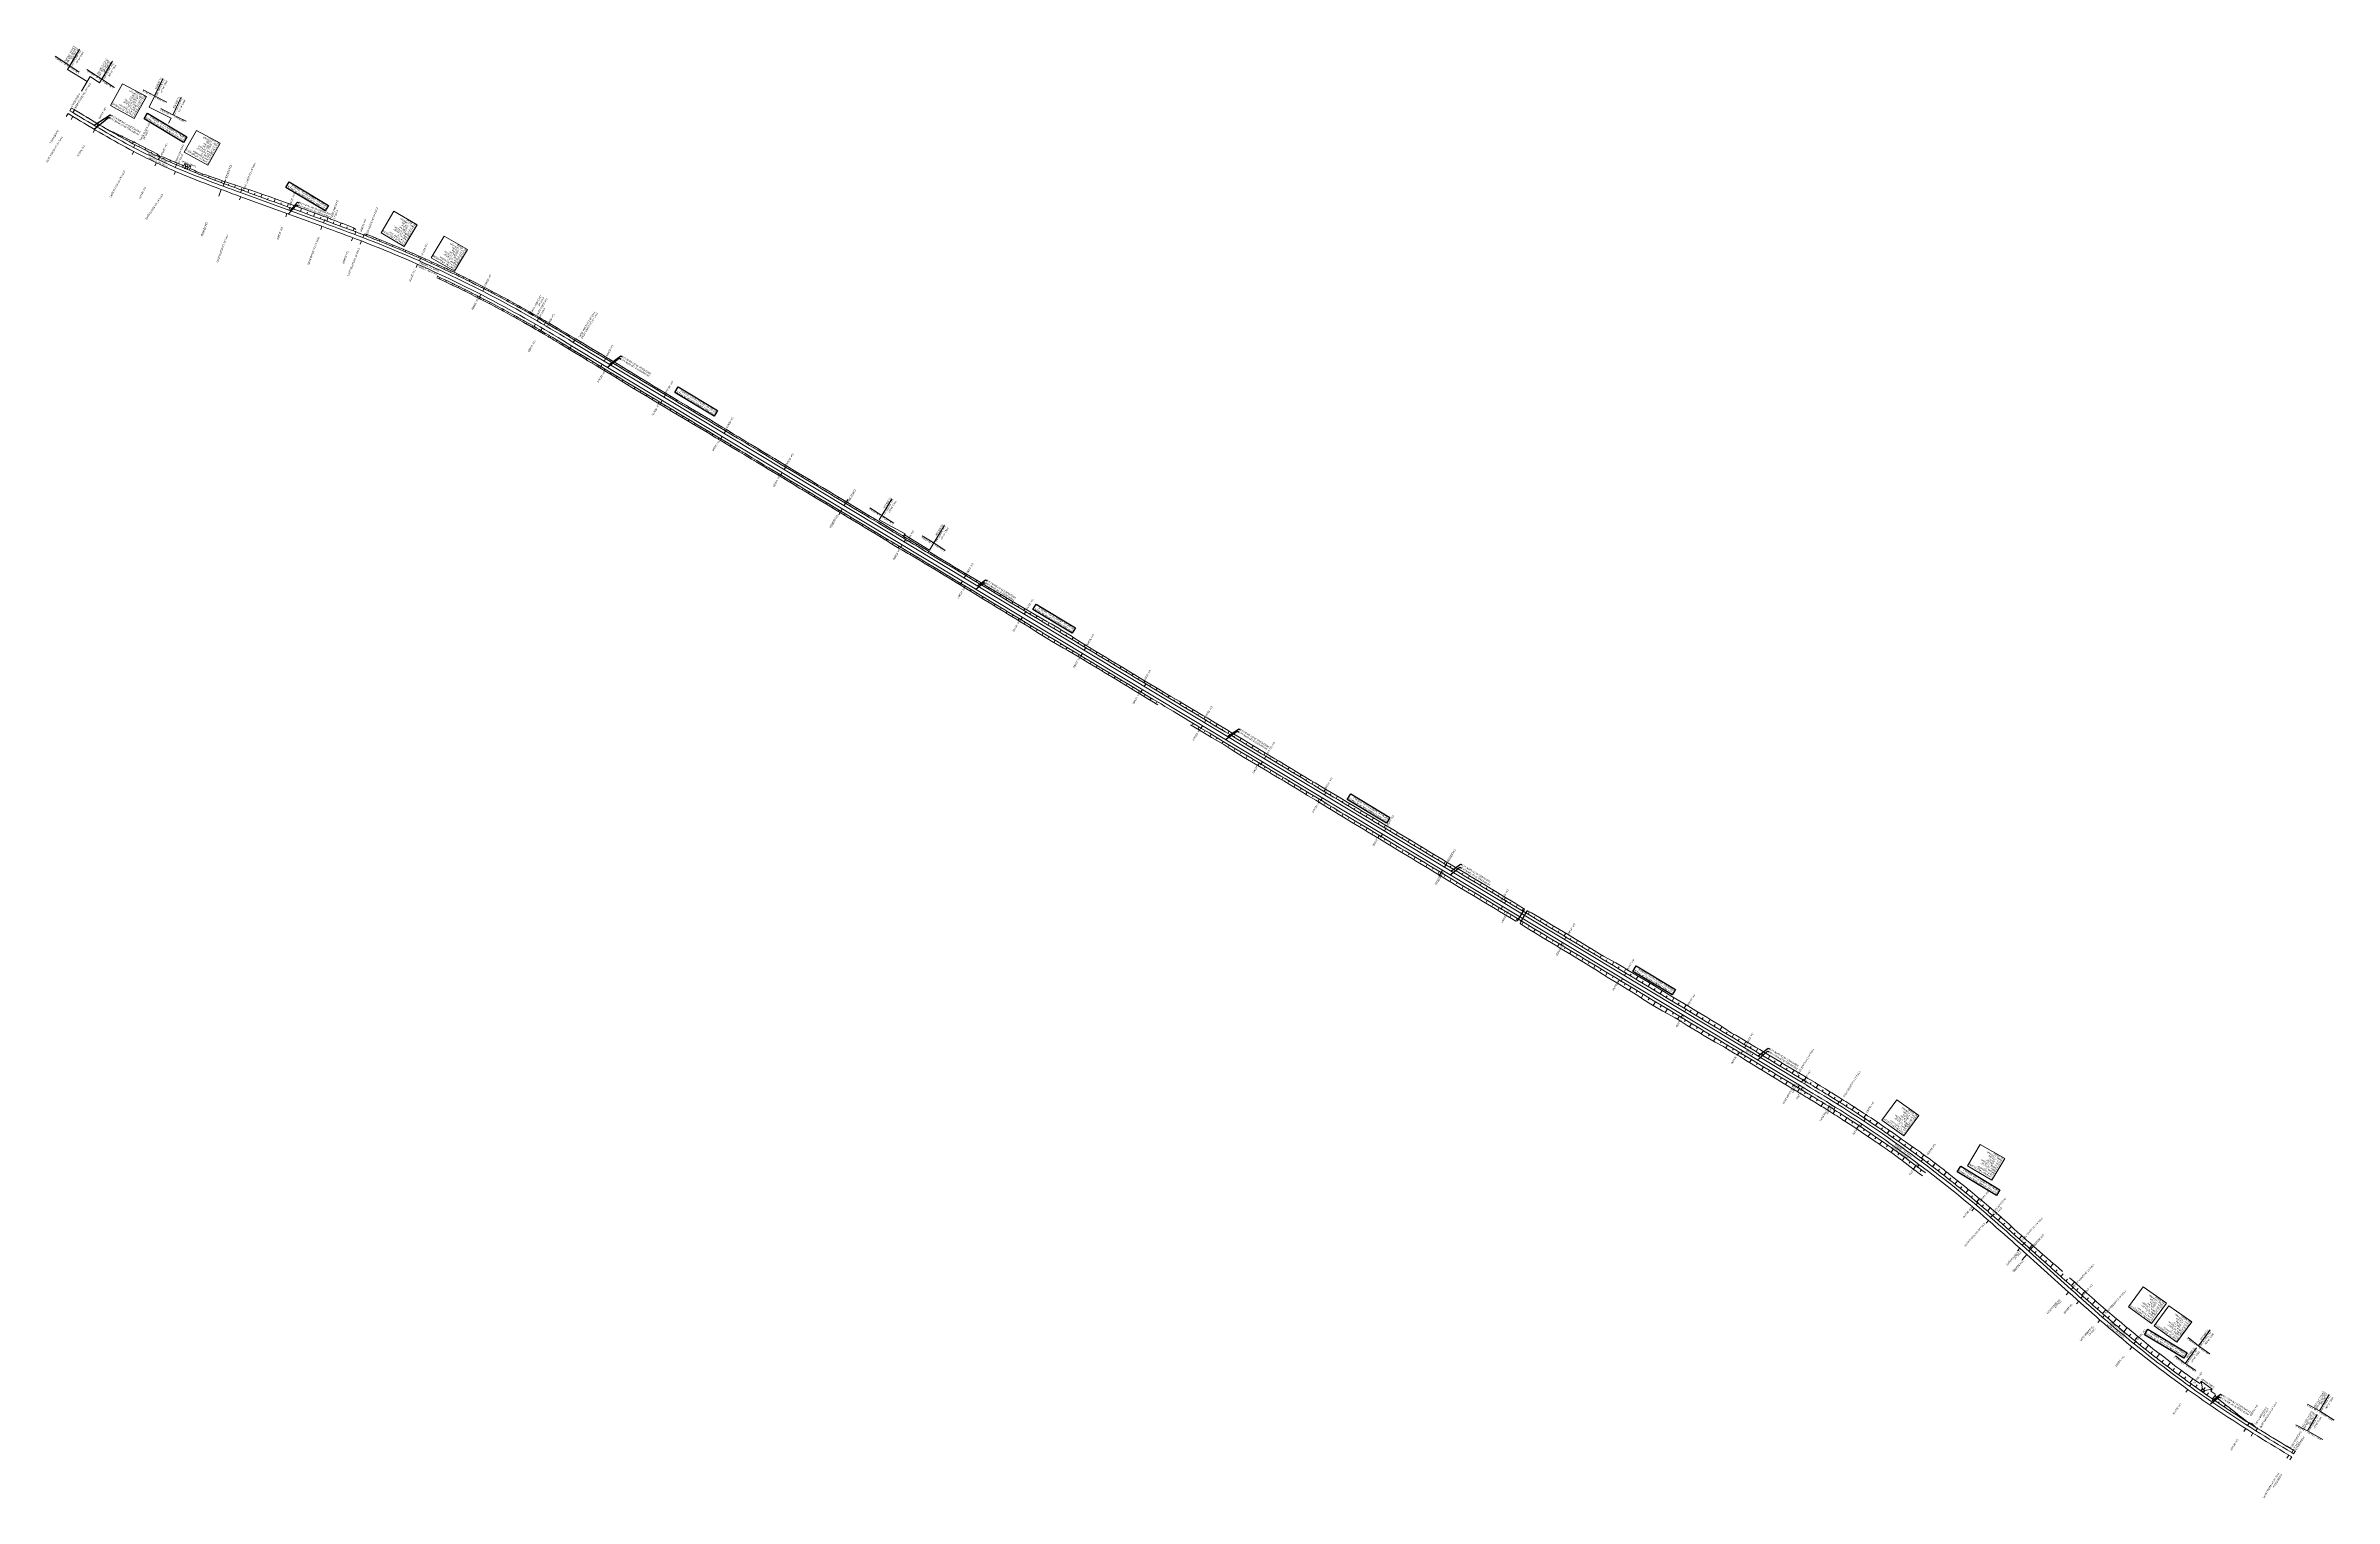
# Model space of a CAD drawing. Header units: metres. Extents: x 615788 to 628025, y 3391429 to 3398897.
# Drawn here: x 624758 to 628025, y 3391429 to 3393501 of the extents above.
import ezdxf
from ezdxf.enums import TextEntityAlignment as Align

# ---------------------------------------------------------------- set-up
doc = ezdxf.new("R2010")
doc.units = ezdxf.units.M
doc.header["$MEASUREMENT"] = 0
doc.layers.get('Defpoints').update_dxf_attribs({"lineweight": 0})
for name, color, linetype in [('Cut & Conn', 190, 'Continuous'), ('Cut & Conn curves dn', 190, 'Continuous'), ('Cut & Conn curves up', 190, 'Continuous'), ('cut conn grades dn', 190, 'Continuous'), ('cut conn grades up', 190, 'Continuous'), ('Dimension', 10, 'Continuous'), ('IR PROPOSALS', 190, 'Continuous'), ('Trolley Refuse', 10, 'Continuous')]:
    doc.layers.add(name, color=color, linetype=linetype)
for name, color, linetype, lineweight in [('PROPOSED DFCC TOE LINE', 239, 'Continuous', 0), ('PROPOSED DFCC TOE SLOPES', 239, 'Continuous', 0), ('PROPOSED FORMATION LINE - PLAN', 187, 'Continuous', 0)]:
    doc.layers.add(name, color=color, linetype=linetype, lineweight=lineweight)
doc.styles.get("Standard").update_dxf_attribs({"font": 'arial.ttf'})
doc.styles.add('Style-Arial', font='arial.ttf')
doc.dimstyles.new('ISO-25', dxfattribs={"dimtxt": 2.5, "dimasz": 2.5, "dimexe": 1.25, "dimexo": 0.625, "dimtad": 1, "dimtxsty": 'Standard', "dimcen": 2.5, "dimadec": 0, "dimazin": 0, "dimtfac": 1, "dimtmove": 0, "dimatfit": 3, "dimfxl": 1, "dimarcsym": 0})
doc.dimstyles.get("Standard").update_dxf_attribs({"dimtxt": 2.5, "dimasz": 2.5, "dimexe": 0.18, "dimexo": 0.0625, "dimgap": 0.09, "dimtad": 0, "dimtih": 1, "dimtoh": 1, "dimdec": 3, "dimzin": 0, "dimdsep": 46, "dimtxsty": 'Standard', "dimcen": 0.09, "dimadec": 0, "dimazin": 0, "dimtfac": 1, "dimtdec": 3, "dimtofl": 0, "dimtmove": 0, "dimatfit": 3, "dimfxl": 1, "dimtolj": 1, "dimtzin": 0, "dimarcsym": 0})

# ---------------------------------------------------------------- blocks, each defined once
blk = doc.blocks.new('*D35')
at = {"layer": 'Defpoints', "color": 0, "transparency": 16777216}
for p in [(627192.7, 3392059.7), (627195.4, 3392064.2), (627195.4, 3392064.2)]:
    blk.add_point(p, dxfattribs=at)
at = {"layer": 'Dimension', "color": 0, "lineweight": -2, "transparency": 16777216}
blk.add_line((627194, 3392061.8), (627194.1, 3392062.1), dxfattribs=at)
at = {"layer": 'Dimension', "color": 0, "transparency": 16777216}
for points in [[(627193.6, 3392062), (627194.3, 3392061.6), (627192.7, 3392059.7)], [(627193.8, 3392062.3), (627194.5, 3392061.9), (627195.4, 3392064.2)]]:
    blk.add_solid(points, dxfattribs=at)
at = {"layer": 'Dimension', "color": 0, "lineweight": 0, "transparency": 16777216, "insert": (627188.4, 3392066), "char_height": 2.5, "attachment_point": 5, "rotation": 150, "style": 'Style-Arial'}
blk.add_mtext('\\A1;5.3m', dxfattribs=at)
blk = doc.blocks.new('TerminatorOpen_0.5')
at = {"color": 0, "linetype": 'ByBlock', "lineweight": -2}
for q in [(-1, 0.25), (-1, 0), (-1, -0.25)]:
    blk.add_line((0, 0), q, dxfattribs=at)

msp = doc.modelspace()

# ---------------------------------------------------------------- linework, layer by layer
at = {"layer": 'Cut & Conn', "linetype": 'Continuous', "lineweight": 0, "flags": 128}
for points in [[(624792.1542, 3393408.7049), (624794.725, 3393412.9933)], [(624796.486, 3393406.1081), (624799.0568, 3393410.3966)], [(624789.6973, 3393404.6288), (624787.1253, 3393400.3411)], [(624796.5862, 3393400.4964), (624794.0141, 3393396.2087)], [(624825.2253, 3393377.5931), (624827.7648, 3393381.9002)], [(624832.8285, 3393390.2873), (624830.2959, 3393385.9762)], [(624883.2963, 3393350.7125), (624880.9742, 3393346.2845)], [(624883.2107, 3393356.3497), (624885.5315, 3393360.7784)], [(624920.5832, 3393343.4034), (624918.4638, 3393338.8748)], [(624913.6512, 3393330.0037), (624915.7876, 3393334.5243)], [(624943.0243, 3393322.2169), (624941.0435, 3393317.6259)], [(624942.7116, 3393327.973), (624944.6924, 3393332.5639)], [(625014.4668, 3393310.4287), (625010.9999, 3393301.0489)], [(625004.7381, 3393287.0635), (625008.2151, 3393296.4395)], [(625036.2752, 3393286.1428), (625034.5608, 3393281.4459)], [(625035.9625, 3393291.899), (625037.677, 3393296.5959)], [(625100.4208, 3393257.4063), (625102.1352, 3393262.1031)], [(625106.6397, 3393271.4237), (625104.9253, 3393266.7268)], [(625152.0701, 3393243.8763), (625150.3557, 3393239.1795)], [(625154.3665, 3393248.6802), (625156.0809, 3393253.3771)], [(625194.2532, 3393222.9829), (625196.0166, 3393227.6616)], [(625200.5692, 3393236.9583), (625198.8047, 3393232.28)], [(625208.3135, 3393222.9817), (625206.5188, 3393218.3149)], [(625210.6099, 3393227.7856), (625212.4046, 3393232.4524)], [(625286.5384, 3393185.2403), (625288.5624, 3393189.8124)], [(625293.3647, 3393198.9748), (625291.3393, 3393194.4034)], [(625376.5152, 3393142.2938), (625378.797, 3393146.7428)], [(625383.8441, 3393155.755), (625381.561, 3393151.3067)], [(625459.1427, 3393108.9786), (625461.6475, 3393113.3059)], [(625456.8463, 3393104.1747), (625454.3415, 3393099.8474)], [(625463.896, 3393094.279), (625466.4257, 3393098.5918)], [(625471.706, 3393107.442), (625469.1753, 3393103.1297)], [(625510.7233, 3393078.3297), (625513.3019, 3393082.6135)], [(625508.4269, 3393073.5259), (625505.8483, 3393069.2421)], [(625549.6177, 3393042.8949), (625552.1963, 3393047.1787)], [(625557.5215, 3393055.9953), (625554.9429, 3393051.7115)], [(625635.293, 3392991.3222), (625637.8716, 3392995.606)], [(625643.1968, 3393004.4226), (625640.6182, 3393000.1388)], [(625728.8722, 3392952.8499), (625726.2935, 3392948.5661)], [(625720.9683, 3392939.7495), (625723.5469, 3392944.0333)], [(625806.6436, 3392888.1769), (625809.2222, 3392892.4606)], [(625814.5475, 3392901.2772), (625811.9688, 3392896.9934)], [(625902.8014, 3392853.9883), (625897.6441, 3392845.4207)], [(625889.7402, 3392832.3204), (625894.8975, 3392840.8879)], [(625977.9942, 3392785.0315), (625980.5728, 3392789.3153)], [(625985.8981, 3392798.1318), (625983.3194, 3392793.8481)], [(626063.6695, 3392733.4588), (626066.2481, 3392737.7426)], [(626071.5734, 3392746.5591), (626068.9947, 3392742.2754)], [(626157.2487, 3392694.9865), (626154.6701, 3392690.7027)], [(626149.3448, 3392681.8861), (626151.9234, 3392686.1699)], [(626235.0201, 3392630.3134), (626237.5987, 3392634.5972)], [(626242.924, 3392643.4138), (626240.3454, 3392639.13)], [(626328.5993, 3392591.8411), (626326.0207, 3392587.5573)], [(626320.6954, 3392578.7408), (626323.274, 3392583.0245)], [(626406.3707, 3392527.1681), (626408.9494, 3392531.4518)], [(626414.2746, 3392540.2684), (626411.696, 3392535.9846)], [(626492.046, 3392475.5954), (626494.6247, 3392479.8791)], [(626499.9499, 3392488.6957), (626497.3713, 3392484.412)], [(626577.7213, 3392424.0227), (626580.3, 3392428.3065)], [(626585.6252, 3392437.123), (626583.0466, 3392432.8393)], [(626663.3966, 3392372.45), (626665.9753, 3392376.7338)], [(626671.3005, 3392385.5503), (626668.7219, 3392381.2666)], [(626757.6388, 3392335.0789), (626754.3972, 3392329.6939)], [(626746.4933, 3392316.5936), (626751.6506, 3392325.1611)], [(626834.7473, 3392269.3046), (626837.3259, 3392273.5884)], [(626842.6511, 3392282.405), (626840.0725, 3392278.1212)], [(626928.3264, 3392230.8323), (626925.7478, 3392226.5485)], [(626920.4226, 3392217.732), (626923.0012, 3392222.0157)], [(627006.0979, 3392166.1593), (627008.6765, 3392170.443)], [(627014.0018, 3392179.2596), (627011.4231, 3392174.9758)], [(627091.7732, 3392114.5866), (627094.3518, 3392118.8703)], [(627099.6771, 3392127.6869), (627097.0984, 3392123.4032)], [(627177.4485, 3392063.0139), (627180.0271, 3392067.2977)], [(627185.3524, 3392076.1142), (627182.7737, 3392071.8305)], [(627261.2265, 3392018.4193), (627258.6479, 3392014.1355)], [(627263.1231, 3392011.4414), (627265.7023, 3392015.7248)], [(627264.392, 3392022.6999), (627266.9706, 3392026.9837)], [(627271.028, 3392024.5411), (627268.449, 3392020.2576)], [(627312.4533, 3391987.1827), (627309.8016, 3391982.9438)], [(627315.6188, 3391991.4634), (627318.2705, 3391995.7023)], [(627355.9965, 3391971.4259), (627353.2373, 3391967.2562)], [(627347.7192, 3391958.5367), (627350.4795, 3391962.7057)], [(627429.243, 3391901.1424), (627432.2369, 3391905.1469)], [(627438.0036, 3391913.7257), (627435.0108, 3391909.7203)], [(627507.3558, 3391839.1859), (627510.5736, 3391843.0129)], [(627516.5815, 3391851.436), (627513.3648, 3391847.6081)], [(627530.9711, 3391825.594), (627527.695, 3391821.8167)], [(627534.1365, 3391829.8747), (627537.4126, 3391833.6519)], [(627575.845, 3391785.7664), (627572.5046, 3391782.0459)], [(627578.9691, 3391769.5224), (627585.6498, 3391776.9634)], [(627579.0104, 3391790.047), (627582.3508, 3391793.7675)], [(627595.1321, 3391789.0117), (627588.4515, 3391781.5707)], [(627645.375, 3391723.3411), (627642.0346, 3391719.6206)], [(627649.1498, 3391727.0747), (627652.4902, 3391730.7952)], [(627656.7346, 3391706.4391), (627660.068, 3391710.1658)], [(627666.2025, 3391718.4973), (627662.8682, 3391714.7714)], [(627690.2488, 3391683.5135), (627686.9728, 3391679.7363)], [(627694.0237, 3391687.247), (627697.2998, 3391691.0243)], [(627732.8895, 3391641.2653), (627736.0348, 3391645.1522)], [(627741.9414, 3391653.5933), (627738.7933, 3391649.7088)], [(627812.6079, 3391580.4421), (627815.5261, 3391584.5022)], [(627821.1603, 3391593.0574), (627818.2392, 3391588.9995)], [(627895.67, 3391524.271), (627898.3514, 3391528.4912)], [(627903.7073, 3391537.1447), (627901.0227, 3391532.9266)], [(627908.5342, 3391522.0702), (627905.8818, 3391517.8317)], [(627912.7418, 3391525.533), (627915.3929, 3391529.7723)], [(627959.7561, 3391490.8256), (627957.1768, 3391486.5422)], [(627964.0395, 3391488.2463), (627961.4602, 3391483.9629)], [(627963.9728, 3391494.3034), (627966.5508, 3391498.5875)], [(627966.699, 3391492.6628), (627969.277, 3391496.9469)]]:
    msp.add_lwpolyline(points, dxfattribs=at)
for points in [[(627966.699, 3391492.6628), (627963.9728, 3391494.3034), (627957.5469, 3391498.1711), (627951.1232, 3391502.0421), (627944.7036, 3391505.9201), (627938.2903, 3391509.8084), (627931.8853, 3391513.7105), (627925.4908, 3391517.6296), (627919.1089, 3391521.5694), (627912.7418, 3391525.533, -0.038917313), (627694.0237, 3391687.247), (627688.3679, 3391692.1727), (627682.7307, 3391697.1196), (627677.1094, 3391702.0846), (627671.5015, 3391707.0646), (627665.9042, 3391712.0566), (627660.3149, 3391717.0576), (627654.7311, 3391722.0646), (627649.1498, 3391727.0747), (627579.0104, 3391790.047), (627573.4292, 3391795.0571), (627567.8453, 3391800.0641), (627562.2561, 3391805.0651), (627556.6588, 3391810.0571), (627551.0508, 3391815.0371), (627545.4295, 3391820.0021), (627539.7923, 3391824.9489), (627534.1365, 3391829.8747, 0.03888351), (627315.6188, 3391991.4634), (627309.2522, 3391995.4279), (627302.8709, 3391999.3685), (627296.4769, 3392003.2885), (627290.0724, 3392007.1914), (627283.6596, 3392011.0806), (627277.2405, 3392014.9594), (627270.8173, 3392018.8314), (627264.392, 3392022.6999), (625510.7233, 3393078.3297), (625504.2973, 3393082.1971), (625497.8692, 3393086.061), (625491.437, 3393089.9181), (625484.9986, 3393093.7648), (625478.552, 3393097.5976), (625472.0951, 3393101.4132), (625465.626, 3393105.208), (625459.1427, 3393108.9786, 0.039413974), (625210.6099, 3393227.7856), (625203.6042, 3393230.4632), (625196.5885, 3393233.1146), (625189.5643, 3393235.7434), (625182.5331, 3393238.3534), (625175.4963, 3393240.9483), (625168.4553, 3393243.5319), (625161.4116, 3393246.1079), (625154.3665, 3393248.6802), (625035.9625, 3393291.899), (625030.0916, 3393294.0424), (625024.2216, 3393296.1885), (625018.3535, 3393298.3399), (625012.4884, 3393300.4992), (625006.6271, 3393302.6689), (625000.7707, 3393304.8519), (624994.9202, 3393307.0506), (624989.0767, 3393309.2676), (624983.2411, 3393311.5056), (624977.4147, 3393313.7672), (624971.5984, 3393316.0549), (624965.7935, 3393318.3712), (624960.0011, 3393320.7186), (624954.2225, 3393323.0998), (624948.4589, 3393325.5171), (624942.7116, 3393327.973, -0.01884128), (624883.2107, 3393356.3497), (624877.6849, 3393359.27), (624872.1789, 3393362.2273), (624866.6915, 3393365.2191), (624861.2216, 3393368.2427), (624855.768, 3393371.2957), (624850.3295, 3393374.3756), (624844.9049, 3393377.4798), (624839.4929, 3393380.6059), (624834.0921, 3393383.7514), (624828.7013, 3393386.9138), (624823.3189, 3393390.0907), (624817.9438, 3393393.2797), (624812.5743, 3393396.4784), (624807.2092, 3393399.6843), (624801.8469, 3393402.895), (624796.486, 3393406.1081), (624792.1542, 3393408.7049)], [(627964.0395, 3391488.2463), (627959.7561, 3391490.8256), (627953.3314, 3391494.6951), (627946.9088, 3391498.5681), (627940.4903, 3391502.4479), (627934.0781, 3391506.3381), (627927.6743, 3391510.242), (627921.2809, 3391514.1631), (627914.9002, 3391518.1046), (627908.5342, 3391522.0702, -0.038844291), (627690.2488, 3391683.5135), (627684.5931, 3391688.4392), (627678.9558, 3391693.3861), (627673.3346, 3391698.351), (627667.7266, 3391703.331), (627662.1293, 3391708.3231), (627656.5401, 3391713.3241), (627650.9562, 3391718.3311), (627645.375, 3391723.3411), (627575.845, 3391785.7664), (627570.2637, 3391790.7764), (627564.6798, 3391795.7834), (627559.0906, 3391800.7844), (627553.4933, 3391805.7764), (627547.8854, 3391810.7564), (627542.2641, 3391815.7214), (627536.6268, 3391820.6683), (627530.9711, 3391825.594, 0.03888351), (627312.4533, 3391987.1827), (627306.0867, 3391991.1472), (627299.7054, 3391995.0878), (627293.3114, 3391999.0079), (627286.907, 3392002.9108), (627280.4941, 3392006.7999), (627274.0751, 3392010.6788), (627267.6519, 3392014.5507), (627261.2265, 3392018.4193), (625508.4269, 3393073.5259), (625502.0009, 3393077.3933), (625495.5728, 3393081.2572), (625489.1406, 3393085.1143), (625482.7022, 3393088.9609), (625476.2556, 3393092.7938), (625469.7988, 3393096.6094), (625463.3297, 3393100.4042), (625456.8463, 3393104.1747, 0.039413974), (625208.3135, 3393222.9817), (625201.3078, 3393225.6594), (625194.2921, 3393228.3108), (625187.2679, 3393230.9396), (625180.2367, 3393233.5496), (625173.1999, 3393236.1445), (625166.159, 3393238.728), (625159.1152, 3393241.3041), (625152.0701, 3393243.8763), (625036.2752, 3393286.1428), (625030.4042, 3393288.2863), (625024.5342, 3393290.4324), (625018.6662, 3393292.5837), (625012.801, 3393294.743), (625006.9398, 3393296.9128), (625001.0834, 3393299.0957), (624995.2329, 3393301.2944), (624989.3893, 3393303.5115), (624983.5538, 3393305.7495), (624977.7273, 3393308.011), (624971.9111, 3393310.2987), (624966.1061, 3393312.615), (624960.3138, 3393314.9625), (624954.5351, 3393317.3436), (624948.7716, 3393319.7609), (624943.0243, 3393322.2169, -0.018914561), (624883.2963, 3393350.7125), (624877.7714, 3393353.6345), (624872.2662, 3393356.5935), (624866.7796, 3393359.5868), (624861.3106, 3393362.612), (624855.8579, 3393365.6666), (624850.4204, 3393368.7481), (624844.9967, 3393371.8539), (624839.5856, 3393374.9816), (624834.1857, 3393378.1286), (624828.7958, 3393381.2926), (624823.4144, 3393384.4712), (624818.0401, 3393387.6617), (624812.6716, 3393390.862), (624807.3074, 3393394.0694), (624801.9461, 3393397.2817), (624796.5862, 3393400.4964), (624789.6973, 3393404.6288)]]:
    msp.add_lwpolyline(points, format="xyb", dxfattribs=at)
at = {"layer": 'Cut & Conn curves up', "lineweight": 0}
for points in [[(624901.4859, 3393428.8851), (624883.8402, 3393397.6168), (624850.0906, 3393416.0361), (624867.5494, 3393447.1784)], [(625006.9184, 3393362.4662), (624989.2727, 3393331.1979), (624955.5231, 3393349.6173), (624972.9819, 3393380.7596)], [(625288.0792, 3393246.0792), (625269.6081, 3393215.2913), (625236.3604, 3393234.6017), (625254.6412, 3393265.2687)], [(625359.8379, 3393210.5777), (625341.3668, 3393179.7897), (625308.1191, 3393199.1001), (625326.3999, 3393229.7671)], [(627431.6676, 3391975.1709), (627410.2522, 3391946.3532), (627379.0694, 3391968.8462), (627400.2835, 3391997.5623)], [(627554.3409, 3391913.9297), (627535.875, 3391883.1386), (627501.0139, 3391903.4028), (627519.2895, 3391934.0729)], [(627785.0371, 3391707.392), (627763.6217, 3391678.5743), (627730.9305, 3391702.1817), (627752.1446, 3391730.8978)], [(627821.3313, 3391680.6651), (627799.916, 3391651.8474), (627767.5514, 3391675.2134), (627788.7655, 3391703.9295)]]:
    msp.add_lwpolyline(points, close=True, dxfattribs=at)
at = {"layer": 'cut conn grades dn', "linetype": 'Continuous', "lineweight": 0}
for p, q in [((624851.8109, 3393477.4305), (624837.6715, 3393453.8439)), ((624950.9198, 3393427.9123), (624939.0695, 3393403.0965)), ((625965.4966, 3392854.986), (625951.3141, 3392831.4253)), ((627847.6782, 3391669.555), (627830.8729, 3391646.8875)), ((628017.6623, 3391577.3525), (628003.483, 3391553.7898))]:
    msp.add_line(p, q, dxfattribs=at)
at = {"layer": 'cut conn grades dn', "linetype": 'Continuous', "lineweight": 0, "flags": 128}
for points in [[(624789.0198, 3393467.7953), (624806.1742, 3393496.3923)], [(624808.8859, 3393436.8494), (624821.2621, 3393457.4946), (624834.402, 3393448.3898), (624852.9455, 3393479.3231)], [(624808.577, 3393436.7812), (624816.7997, 3393450.4887), (624789.0198, 3393467.7953)], [(624855.6862, 3393442.0959), (624837.6715, 3393453.8439)], [(624958.1239, 3393393.6733), (624939.0695, 3393403.0965), (624921.8907, 3393412.1135)], [(625968.2508, 3392820.4259), (625951.3141, 3392831.4253), (625934.1819, 3392842.0621)], [(627847.0715, 3391635.4547), (627830.8729, 3391646.8875), (627816.3616, 3391658.4335)], [(628003.483, 3391553.7898), (627986.6892, 3391563.3688)]]:
    msp.add_lwpolyline(points, dxfattribs=at)
at = {"layer": 'cut conn grades up', "linetype": 'Continuous', "lineweight": 0}
for p, q in [((624806.1742, 3393496.3923), (624792.0279, 3393472.8098)), ((624924.9703, 3393454.6708), (624913.0413, 3393429.8928)), ((626040.6215, 3392817.3487), (626025.4317, 3392792.1147)), ((627828.1158, 3391643.5898), (627811.7481, 3391621.4912)), ((628000.5305, 3391548.8834), (627986.3443, 3391525.3249))]:
    msp.add_line(p, q, dxfattribs=at)
at = {"layer": 'cut conn grades up', "color": 7, "linetype": 'Continuous', "lineweight": 0, "flags": 128}
for points in [[(624792.0279, 3393472.8098), (624771.0745, 3393486.4464)], [(624837.6809, 3393453.8594), (624816.649, 3393467.3747)], [(628024.6725, 3391540.5231), (628003.483, 3391553.7898)], [(628008.2281, 3391513.2377), (627986.3443, 3391525.3249)]]:
    msp.add_lwpolyline(points, dxfattribs=at)
at = {"layer": 'cut conn grades up', "linetype": 'Continuous', "lineweight": 0, "flags": 128}
for points in [[(624805.2796, 3393463.7896), (624792.0279, 3393472.8098)], [(624930.713, 3393421.0833), (624913.0413, 3393429.8928), (624896.9504, 3393438.8093)], [(624905.379, 3393413.9774), (624922.791, 3393450.144)], [(624933.1827, 3393391.1671), (624936.6047, 3393398.2742), (624905.379, 3393413.9774)], [(625982.8877, 3392802.6289), (625984.3836, 3392805.1141), (625947.5707, 3392825.2066), (625962.7888, 3392850.4876)], [(625981.7004, 3392800.6565), (625983.5031, 3392803.6512), (626019.2921, 3392782.0214), (626040.6215, 3392817.3487)], [(626041.8845, 3392781.4294), (626025.4317, 3392792.1147), (626008.714, 3392802.4942)], [(627827.2488, 3391611.5508), (627811.7481, 3391621.4912), (627798.1219, 3391632.3228)], [(627986.3443, 3391525.3249), (627969.8945, 3391533.7793)]]:
    msp.add_lwpolyline(points, dxfattribs=at)
at = {"layer": 'IR PROPOSALS'}
for points in [[(624959.2482, 3393371.5942), (624954.4586, 3393363.6228), (624898.4182, 3393397.2953), (624903.2079, 3393405.2667)], [(625161.416, 3393273.7534), (625156.6263, 3393265.782), (625100.5859, 3393299.4545), (625105.3756, 3393307.4259)], [(625716.6447, 3392981.0104), (625711.8551, 3392973.039), (625655.8147, 3393006.7115), (625660.6044, 3393014.6829)], [(626227.7556, 3392671.2663), (626222.9659, 3392663.295), (626166.9255, 3392696.9674), (626171.7152, 3392704.9388)], [(626676.6553, 3392400.4217), (626671.8656, 3392392.4503), (626615.8253, 3392426.1228), (626620.6149, 3392434.0942)], [(627084.2053, 3392155.2378), (627079.4156, 3392147.2664), (627023.3752, 3392180.9389), (627028.1649, 3392188.9103)], [(627547.4569, 3391869.3391), (627542.6672, 3391861.3677), (627486.6268, 3391895.0402), (627491.4165, 3391903.0116)], [(627814.7515, 3391636.8142), (627809.9618, 3391628.8428), (627753.9214, 3391662.5152), (627758.7111, 3391670.4866)]]:
    msp.add_lwpolyline(points, close=True, dxfattribs=at)
at = {"layer": 'IR PROPOSALS', "flags": 128}
for points in [[(626867.4314, 3392270.6853), (626868.0961, 3392269.1187), (626858.2714, 3392252.7974), (626856.5759, 3392252.6515)], [(626874.0548, 3392266.7439), (626872.2931, 3392266.5923), (626862.4684, 3392250.271), (626863.1331, 3392248.7044)]]:
    msp.add_lwpolyline(points, dxfattribs=at)
at = {"layer": 'PROPOSED DFCC TOE LINE', "lineweight": 0}
for points in [[(624794.5126, 3393412.656), (624798.2302, 3393410.4231), (624801.4028, 3393408.5259), (624806.7622, 3393405.3144), (624810.8863, 3393402.8383), (624812.1154, 3393402.1009), (624815.3726, 3393400.1485), (624817.4676, 3393398.8938), (624822.8203, 3393395.6958), (624828.017, 3393392.603), (624828.175, 3393392.5092), (624832.4933, 3393389.9198), (624833.5156, 3393389.3067), (624838.8577, 3393386.1147), (624844.2385, 3393382.9968), (624845.175, 3393382.4753), (624849.6739, 3393379.9822), (624849.7203, 3393379.9566), (624855.5587, 3393377.7665), (624861.1349, 3393375.0306), (624863.2352, 3393373.9889), (624866.6957, 3393372.2839), (624867.8564, 3393371.7152), (624872.2653, 3393369.5704), (624877.8445, 3393366.8927), (624881.1145, 3393365.3433), (624883.4253, 3393364.237), (624885.6566, 3393363.0658), (624888.8916, 3393361.3824), (624894.1715, 3393358.6727), (624898.7755, 3393356.3482), (624899.4617, 3393355.9836), (624903.1531, 3393353.9544), (624904.6873, 3393353.1646), (624906.4009, 3393352.2869), (624909.9765, 3393350.4695), (624915.273, 3393347.7867), (624916.3965, 3393347.1512), (624920.0754, 3393344.055), (624920.2645, 3393343.9973), (624923.801, 3393342.9276), (624925.8271, 3393342.3241), (624931.2921, 3393339.9927), (624934.3685, 3393338.5399), (624936.6885, 3393337.5134), (624938.6271, 3393336.662), (624942.1691, 3393335.2235), (624947.6905, 3393333.0319), (624952.789, 3393331.0463), (624953.4417, 3393330.7946), (624954.8048, 3393330.2774), (624956.1834, 3393333.6367), (624964.9165, 3393330.0527), (624963.4998, 3393326.6007), (624964.8165, 3393325.983), (624970.4358, 3393323.3837), (624971.0262, 3393323.1131), (624975.0467, 3393321.2823), (624976.0769, 3393320.8164), (624981.7855, 3393318.3995), (624987.8055, 3393316.7717), (624989.9126, 3393316.0731), (624993.6345, 3393314.6429), (624993.7375, 3393314.6054), (624999.4729, 3393312.5256), (625001.1948, 3393311.9055), (625005.3365, 3393310.4619), (625011.2295, 3393308.4636), (625012.5134, 3393308.0303), (625017.1317, 3393306.4766), (625020.2145, 3393305.4448), (625023.0438, 3393304.5019), (625028.956, 3393302.5127), (625031.4263, 3393301.6802), (625034.8728, 3393300.5201), (625039.5107, 3393298.9604), (625040.796, 3393298.5282), (625050.3613, 3393295.2477), (625058.7308, 3393292.3661), (625069.2749, 3393288.7354), (625078.0032, 3393285.7294), (625088.1746, 3393282.1848), (625097.1216, 3393278.9829), (625106.9974, 3393275.4237), (625116.2771, 3393272.055), (625125.7975, 3393268.6003), (625135.472, 3393265.0896), (625144.5794, 3393261.7271), (625154.5938, 3393258.0579), (625156.9392, 3393257.216), (625163.3508, 3393254.8161), (625164.9609, 3393254.1801), (625173.0052, 3393251.1774), (625173.6178, 3393250.9488), (625181.0427, 3393248.1286), (625182.0956, 3393247.7112), (625189.0415, 3393244.9481), (625192.6454, 3393243.5068), (625196.9885, 3393241.6054), (625200.4413, 3393239.4012), (625200.4916, 3393239.3722)], [(625213.1635, 3393233.2042), (625218.8337, 3393231.1498), (625220.5715, 3393230.6895), (625228.5588, 3393227.299), (625230.0243, 3393226.7062), (625236.5928, 3393224.0305), (625237.5176, 3393223.658), (625244.631, 3393220.7731), (625248.9024, 3393219.0237), (625252.6567, 3393217.4854), (625256.1531, 3393216.0482), (625260.674, 3393214.1767), (625267.7769, 3393211.2022), (625268.6733, 3393210.8245), (625274.7166, 3393208.2634), (625276.6572, 3393207.4355), (625284.6196, 3393203.9962), (625286.4497, 3393203.1986), (625292.5637, 3393200.5148), (625293.1798, 3393200.2428), (625300.4904, 3393196.9937), (625305.0022, 3393194.9675), (625308.3985, 3393193.4311), (625311.5451, 3393191.9998), (625316.2885, 3393189.8285), (625323.3314, 3393186.5723), (625324.1604, 3393186.1866), (625329.8129, 3393183.5428), (625332.0146, 3393182.5064), (625339.8474, 3393178.7812), (625341.6656, 3393177.9093), (625347.6599, 3393175.0134), (625347.9748, 3393174.8606), (625355.456, 3393171.212), (625360.007, 3393168.9727), (625363.2346, 3393167.3749), (625366.0399, 3393165.9792), (625370.9938, 3393163.4987), (625377.8348, 3393159.9857), (625378.7083, 3393159.5341), (625383.9585, 3393156.8064), (625386.4017, 3393155.5294), (625394.0737, 3393151.4845), (625395.7074, 3393150.6308), (625401.7613, 3393147.47), (625401.7848, 3393147.4578), (625409.4289, 3393143.4174), (625413.6571, 3393141.1429), (625417.0571, 3393139.291), (625419.5255, 3393137.9492), (625424.67, 3393135.1368), (625431.3281, 3393131.4644), (625432.2627, 3393130.9459), (625437.1475, 3393128.223), (625439.8323, 3393126.7136), (625447.3708, 3393122.4263), (625448.7722, 3393121.6201), (625454.6227, 3393118.2365), (625454.8795, 3393118.0873), (625462.3806, 3393113.7358), (625466.1941, 3393111.5358), (625469.8467, 3393109.424), (625472.0355, 3393108.1561), (625477.2948, 3393105.096), (625483.7117, 3393101.3392), (625484.7212, 3393100.7461), (625489.367, 3393098.0105), (625492.129, 3393096.3797), (625499.5202, 3393092.0004), (625500.976, 3393091.1345), (625506.6021, 3393087.7841), (625506.8953, 3393087.6093), (625514.2589, 3393083.2143), (625518.1278, 3393080.9082), (625523.7829, 3393077.5373), (625535.3075, 3393070.6679), (625540.9627, 3393067.2971), (625552.4375, 3393060.3524), (625558.0707, 3393056.9375), (625569.5408, 3393049.9851), (625575.1741, 3393046.5703), (625586.634, 3393039.6623), (625592.3119, 3393036.2604), (625603.7721, 3393029.3533), (625609.4409, 3393025.9358), (625620.7718, 3393019.0524), (625626.5324, 3393015.549), (625637.8682, 3393008.6729), (625643.6353, 3393005.1809), (625655.1108, 3392998.2601), (625660.7918, 3392994.902), (625672.3174, 3392988.0643), (625677.9643, 3392984.6498), (625689.506, 3392977.9006), (625695.2125, 3392974.5232), (625706.6428, 3392967.5889), (625712.3141, 3392964.153), (625723.5188, 3392957.3704), (625729.4207, 3392953.7911), (625740.6185, 3392946.9997), (625746.5214, 3392943.4196), (625757.0949, 3392936.9822), (625763.6146, 3392933.0355), (625774.2405, 3392926.6833), (625780.7844, 3392922.7787), (625791.4167, 3392916.4351), (625797.9347, 3392912.4895), (625809.3433, 3392905.5964), (625815.0533, 3392902.1475), (625826.4417, 3392895.2209), (625832.2067, 3392891.8635), (625843.6134, 3392885.2115), (625849.3486, 3392881.5602), (625860.6616, 3392874.7527), (625866.4946, 3392871.2639), (625877.9494, 3392864.3878), (625883.6331, 3392860.9552), (625895.0696, 3392854.0482), (625900.7531, 3392850.6156), (625912.1387, 3392843.7267), (625917.8664, 3392840.2648), (625929.2684, 3392833.4034), (625935.0053, 3392829.9567), (625946.4607, 3392823.0743), (625952.1548, 3392819.6662), (625963.6438, 3392812.764), (625969.2989, 3392809.3666), (625972.0715, 3392807.7009), (625980.6363, 3392802.5766), (625986.4657, 3392799.1048), (625989.245, 3392797.4502), (625997.8234, 3392792.3484), (626003.6543, 3392788.8792), (626015.0074, 3392782.1151), (626020.7759, 3392778.5423), (626032.2121, 3392771.4591), (626037.7853, 3392768.019), (626049.2222, 3392761.1807), (626054.9646, 3392757.7779), (626066.4766, 3392750.9431), (626072.1689, 3392747.5784), (626083.7087, 3392740.7897), (626089.4031, 3392737.4287), (626100.9303, 3392730.619), (626106.6054, 3392727.2259), (626118.0649, 3392720.3697), (626123.7687, 3392716.9582), (626135.2309, 3392710.1065), (626140.9399, 3392706.7036), (626152.4742, 3392699.9719), (626158.2148, 3392696.6214), (626169.6961, 3392689.938), (626175.5081, 3392686.5697), (626187.0097, 3392679.9201), (626192.8379, 3392676.5788), (626204.3593, 3392669.9035), (626210.0518, 3392666.3952), (626221.3839, 3392659.4055), (626227.0521, 3392655.8569), (626238.3101, 3392648.8084), (626244.0155, 3392645.2571), (626255.3716, 3392638.3717), (626261.1176, 3392634.8878), (626272.4908, 3392628.0306), (626278.253, 3392624.5738), (626289.6466, 3392617.7151), (626295.387, 3392614.2574), (626306.7788, 3392607.3956), (626312.5218, 3392603.9425), (626324.0847, 3392597.0084), (626329.6873, 3392593.6785), (626341.1209, 3392586.8731), (626346.8737, 3392583.4493), (626358.3946, 3392576.5738), (626364.048, 3392573.1999), (626375.569, 3392566.3244), (626381.2224, 3392562.9507), (626393.006, 3392555.9186), (626398.3968, 3392552.7015), (626409.5579, 3392546.0409), (626415.5712, 3392542.4524), (626427.3329, 3392535.4328), (626432.7453, 3392532.2026), (626443.3929, 3392525.8002), (626449.8802, 3392521.8879), (626461.5709, 3392514.8715), (626467.0637, 3392511.6538), (626478.6774, 3392504.6099), (626484.1523, 3392501.2621), (626495.281, 3392494.5469), (626501.2915, 3392490.9544), (626512.4436, 3392484.278), (626518.4436, 3392480.6682), (626529.7145, 3392473.7574), (626535.5082, 3392470.2366), (626547.1193, 3392463.4239), (626552.6915, 3392460.0023), (626563.9424, 3392453.1791), (626569.8154, 3392449.6691), (626581.3972, 3392442.7448), (626587.0052, 3392439.4456), (626598.2695, 3392432.8076), (626604.202, 3392429.2335), (626615.5915, 3392422.425), (626621.3662, 3392418.9674), (626632.7588, 3392412.1642), (626638.5416, 3392408.7199), (626649.9852, 3392401.8691), (626655.6788, 3392398.409), (626667.0768, 3392391.4824), (626672.7854, 3392388.0472), (626684.1649, 3392381.2457), (626689.9417, 3392377.7679), (626701.2825, 3392370.9022), (626707.0478, 3392367.4052), (626718.4356, 3392360.5349), (626724.1773, 3392357.0815), (626735.5741, 3392350.226), (626741.3115, 3392346.7654), (626752.7351, 3392339.8743), (626758.449, 3392336.4549), (626769.9232, 3392329.6478), (626775.6502, 3392326.2503), (626787.0919, 3392319.3892), (626792.7896, 3392315.943), (626804.1624, 3392309.0588), (626809.8956, 3392305.5801), (626821.2602, 3392298.6823), (626826.993, 3392295.203), (626838.3818, 3392288.344), (626844.1237, 3392284.8813), (626855.5629, 3392278.1059), (626861.2579, 3392274.5653), (626867.4314, 3392270.6853)], [(626345.469, 3392561.0164), (626336.6102, 3392566.3991), (626330.8986, 3392569.8913), (626319.5496, 3392576.8372), (626313.9924, 3392580.2425), (626302.4644, 3392587.2347), (626296.7295, 3392590.7013), (626285.3388, 3392597.565), (626279.5977, 3392601.0213), (626268.212, 3392607.8932), (626262.4621, 3392611.3705), (626251.094, 3392618.2361), (626245.3355, 3392621.6991), (626233.9528, 3392628.5404), (626228.1416, 3392631.916), (626216.6284, 3392638.5404), (626210.8283, 3392641.8699), (626199.3182, 3392648.564), (626193.5432, 3392651.9352), (626182.2345, 3392658.9638), (626176.5854, 3392662.6026), (626165.3673, 3392669.7233), (626159.6698, 3392673.2818), (626148.3811, 3392680.2852), (626142.7188, 3392683.7657), (626131.3418, 3392690.7588), (626125.67, 3392694.2235), (626114.2539, 3392701.1517), (626108.572, 3392704.5997), (626097.1475, 3392711.5138), (626091.4915, 3392714.9387), (626080.0604, 3392721.9081), (626074.4148, 3392725.3501), (626063.0056, 3392732.356), (626057.3779, 3392735.8279), (626045.9858, 3392742.862), (626040.3097, 3392746.3748), (626028.9877, 3392753.404), (626023.3306, 3392756.7047), (626011.7077, 3392763.4778), (626005.8445, 3392766.8932), (625994.4247, 3392773.5465), (625988.5639, 3392776.9661), (625979.997, 3392782.087), (625977.2361, 3392783.7722), (625971.4439, 3392787.3056), (625962.9162, 3392792.4917), (625960.1504, 3392794.1686), (625954.5092, 3392797.5891), (625943.0542, 3392804.5478), (625937.3826, 3392807.9932), (625925.9344, 3392814.8876), (625920.2002, 3392818.3387), (625908.7919, 3392825.1899), (625903.0497, 3392828.6275), (625891.6491, 3392835.4915), (625885.9701, 3392838.9316), (625874.5413, 3392845.8513), (625868.861, 3392849.2895), (625857.4258, 3392856.1983), (625851.6064, 3392859.7097), (625840.3016, 3392866.5309), (625834.487, 3392870.0501), (625823.1796, 3392876.8671), (625817.4669, 3392880.3115), (625806.0647, 3392887.2151), (625800.3586, 3392890.6705), (625788.9571, 3392897.5754), (625782.4342, 3392901.5129), (625771.8356, 3392907.9124), (625765.3137, 3392911.8536), (625754.6997, 3392918.2256), (625748.1673, 3392922.1513), (625737.5137, 3392928.4554), (625731.5663, 3392931.9617), (625720.3249, 3392938.6808), (625714.407, 3392942.2333), (625703.1959, 3392949.0053), (625697.5226, 3392952.4379), (625686.0658, 3392959.3282), (625680.3716, 3392962.7261), (625668.8622, 3392969.5287), (625663.1783, 3392972.882), (625651.7038, 3392979.8046), (625646.0713, 3392983.2432), (625634.5876, 3392990.1505), (625628.8007, 3392993.6095), (625617.4154, 3393000.4032), (625611.6263, 3393003.8594), (625600.2813, 3393010.7194), (625594.6171, 3393014.1446), (625583.2004, 3393021.1239), (625577.5696, 3393024.604), (625566.1347, 3393031.5537), (625560.4811, 3393034.9346), (625548.9774, 3393041.8313), (625543.3336, 3393045.2286), (625531.843, 3393052.1469), (625526.2117, 3393055.5575), (625514.7437, 3393062.5208), (625509.113, 3393065.9324), (625505.2561, 3393068.2584), (625497.9154, 3393072.6796), (625497.6234, 3393072.8554), (625492.0243, 3393076.2251), (625490.5765, 3393077.0954), (625483.2363, 3393081.5007), (625480.5009, 3393083.148), (625475.9047, 3393085.9122), (625474.9064, 3393086.5111), (625468.5513, 3393090.279), (625463.3369, 3393093.3257), (625461.1683, 3393094.587), (625457.5518, 3393096.6878), (625453.7765, 3393098.8713), (625446.3365, 3393103.1591), (625446.0821, 3393103.3066), (625440.2849, 3393106.6506), (625438.8963, 3393107.4471), (625431.4297, 3393111.6895), (625428.7676, 3393113.1777), (625423.9249, 3393115.8638), (625422.9985, 3393116.3754), (625416.39, 3393119.9834), (625411.2834, 3393122.7451), (625408.835, 3393124.066), (625405.4588, 3393125.8817), (625401.2664, 3393128.123), (625393.6989, 3393132.1263), (625393.6757, 3393132.1385), (625387.6827, 3393135.2708), (625386.0631, 3393136.1123), (625378.4308, 3393140.0479), (625376.0008, 3393141.2907), (625370.779, 3393143.9451), (625369.9103, 3393144.3846), (625363.1079, 3393147.8042), (625358.2005, 3393150.2542), (625355.4217, 3393151.6329), (625352.2246, 3393153.2113), (625347.7168, 3393155.4237), (625340.3042, 3393159.0235), (625339.9921, 3393159.1741), (625334.0508, 3393162.0267), (625332.2492, 3393162.8863), (625324.4884, 3393166.5611), (625322.3073, 3393167.5839), (625316.7138, 3393170.2065), (625315.8935, 3393170.5891)], [(626856.5761, 3392252.6514), (626850.1734, 3392256.1511), (626844.4644, 3392259.6684), (626833.0603, 3392266.5022), (626827.3153, 3392269.9597), (626815.9164, 3392276.8021), (626810.1723, 3392280.2625), (626798.7718, 3392287.1007), (626793.0139, 3392290.5383), (626781.598, 3392297.351), (626775.87, 3392300.7467), (626764.4411, 3392307.6291), (626758.7813, 3392311.1384), (626747.4419, 3392318.1693), (626741.7578, 3392321.6382), (626730.3252, 3392328.5144), (626724.5802, 3392331.9622), (626713.1775, 3392338.808), (626707.4349, 3392342.2598), (626696.0434, 3392349.1241), (626690.2815, 3392352.6267), (626678.9529, 3392359.5128), (626673.1909, 3392363.0152), (626661.8625, 3392369.9014), (626656.1413, 3392373.3157), (626644.6818, 3392380.1401), (626638.9602, 3392383.5538), (626627.5352, 3392390.4355), (626621.7797, 3392393.9251), (626610.4356, 3392400.8089), (626604.6821, 3392404.3016), (626593.3524, 3392411.2096), (626587.4405, 3392414.8179), (626576.2775, 3392421.6241), (626570.7294, 3392425.023), (626559.2006, 3392432.0353), (626553.3541, 3392435.5893), (626542.1039, 3392442.4135), (626536.5082, 3392445.7962), (626524.9882, 3392452.7603), (626519.1355, 3392456.1829), (626507.717, 3392462.8486), (626501.6786, 3392466.3946), (626490.5199, 3392473.0602), (626484.5085, 3392476.6511), (626473.3349, 3392483.2916), (626467.8374, 3392486.6019), (626456.2602, 3392493.7065), (626450.8711, 3392497.0964), (626439.3222, 3392504.3484), (626432.8102, 3392508.2197), (626422.128, 3392514.5647), (626416.7039, 3392517.7753), (626404.9864, 3392524.8684), (626399.0003, 3392528.5021), (626392.0701, 3392532.7106)], [(626874.0548, 3392266.7439), (626875.9906, 3392266.0035), (626878.5362, 3392264.4888), (626889.9911, 3392257.6875), (626895.7348, 3392254.2798), (626907.2164, 3392247.4667), (626912.9208, 3392244.0498), (626924.3703, 3392237.1838), (626930.069, 3392233.7572), (626941.461, 3392226.8175), (626947.1483, 3392223.3499), (626958.543, 3392216.4148), (626964.234, 3392212.9535), (626975.6299, 3392206.0204), (626981.3625, 3392202.6279), (626993.0683, 3392196.3685), (626998.983, 3392193.12), (627010.3556, 3392186.2478), (627016.1028, 3392182.7799), (627027.5641, 3392176.0554), (627033.3796, 3392172.7009), (627044.8165, 3392165.8694), (627050.5499, 3392162.4449), (627062.1243, 3392155.6576), (627067.7562, 3392152.2487), (627079.1901, 3392145.2278), (627084.8955, 3392141.9413), (627096.2551, 3392135.0884), (627101.9959, 3392131.5691), (627113.3825, 3392124.7614), (627119.1617, 3392121.3057), (627130.5767, 3392114.4799), (627136.3032, 3392111.0018), (627147.6515, 3392104.0653), (627153.3304, 3392100.5081), (627164.3942, 3392092.8826), (627170.2084, 3392089.7664), (627181.5633, 3392083.0001), (627187.3894, 3392079.5283), (627198.7444, 3392072.762), (627204.5705, 3392069.2902), (627216.0449, 3392062.4527), (627221.7516, 3392059.0521), (627233.1788, 3392052.1362), (627238.8843, 3392048.7336), (627250.3491, 3392041.9023), (627256.0703, 3392038.5039), (627267.5454, 3392031.6876), (627268.7741, 3392030.9577), (627273.2673, 3392028.2885), (627276.1475, 3392026.5767), (627283.5131, 3392022.1628), (627284.5801, 3392021.5177), (627290.4512, 3392017.9723), (627290.8725, 3392017.7187), (627298.2415, 3392013.2703), (627301.7572, 3392011.1182), (627305.5879, 3392008.7649), (627307.6156, 3392007.5154), (627312.9295, 3392004.2322), (627319.0831, 3392000.4031), (627320.2622, 3391999.6656), (627324.7208, 3391996.8595), (627327.5104, 3391995.0875), (627334.7313, 3391990.4666), (627335.8887, 3391989.7271), (627341.7102, 3391985.9918), (627341.9477, 3391985.8387), (627349.142, 3391981.1765), (627352.8323, 3391978.7657), (627356.3138, 3391976.4797), (627358.601, 3391974.9716), (627363.4631, 3391971.7487), (627369.7873, 3391967.521), (627370.589, 3391966.9823), (627375.3653, 3391963.7595), (627377.692, 3391962.1818), (627384.7724, 3391957.348), (627386.4939, 3391956.1652), (627391.8294, 3391952.4799), (627392.0029, 3391952.3596), (627398.8621, 3391947.5769), (627402.8431, 3391944.7791), (627405.8714, 3391942.6401), (627408.5079, 3391940.7682), (627412.8479, 3391937.6573), (627419.3081, 3391933.0456), (627419.8258, 3391932.6761), (627424.9279, 3391929.0549), (627426.8261, 3391927.7244), (627433.8346, 3391922.7816), (627435.9342, 3391921.2952), (627440.8269, 3391917.814), (627441.4008, 3391917.404), (627447.7409, 3391912.7393), (627452.3119, 3391909.3226), (627454.5986, 3391907.5889), (627457.5653, 3391905.3303), (627461.3863, 3391902.3466), (627468.1363, 3391897.056), (627468.4394, 3391896.818), (627473.4396, 3391892.8775), (627474.8698, 3391891.745), (627481.5773, 3391886.4015), (627484.3631, 3391884.1669), (627488.2593, 3391881.0263), (627489.1914, 3391880.2722), (627494.9402, 3391875.6501), (627500.3426, 3391871.3805), (627501.6663, 3391870.3288), (627504.9402, 3391867.6623), (627508.3016, 3391864.8954), (627514.9039, 3391859.4219), (627516.1001, 3391858.4246), (627520.4895, 3391854.8062), (627521.5156, 3391853.9593), (627528.1155, 3391848.4814), (627531.7934, 3391845.3149), (627534.6088, 3391842.878), (627535.8872, 3391841.7681), (627541.0687, 3391837.2364), (627547.1924, 3391831.8261), (627547.5441, 3391831.514), (627551.0099, 3391828.4312), (627553.9878, 3391825.7724), (627560.4047, 3391820.0171), (627562.4298, 3391818.1986), (627565.9758, 3391815.0024), (627566.802, 3391814.2563), (627573.1874, 3391808.4985), (627577.6178, 3391804.5493), (627579.6027, 3391802.7899), (627580.9124, 3391801.629), (627586.0203, 3391797.0997), (627592.9124, 3391791.0486), (627595.9276, 3391788.4109), (627608.2358, 3391777.6345), (627610.9758, 3391775.2347), (627623.6076, 3391764.2589), (627626.0801, 3391762.121), (627636.7574, 3391752.7903)], [(627436.8456, 3391888.9642), (627432.3715, 3391892.3721), (627426.1856, 3391897.0531), (627425.6316, 3391897.4727), (627420.9187, 3391901.0514), (627418.8961, 3391902.5801), (627412.1412, 3391907.6627), (627410.3187, 3391909.0416), (627405.3914, 3391912.7542), (627404.8895, 3391913.1305), (627398.6043, 3391917.7965), (627394.3376, 3391920.8828), (627391.7468, 3391922.7419), (627388.772, 3391924.8677), (627384.8546, 3391927.639), (627378.0848, 3391932.3481), (627377.9135, 3391932.4666), (627372.6481, 3391936.0957), (627370.9523, 3391937.265), (627363.9816, 3391942.0495), (627361.6909, 3391943.6109), (627356.9878, 3391946.8002), (627356.1984, 3391947.3334), (627349.9709, 3391951.5169), (627345.1826, 3391954.7058), (627342.9301, 3391956.1979), (627339.5014, 3391958.4598), (627335.8694, 3391960.849), (627328.7879, 3391965.4683), (627328.5541, 3391965.62), (627322.8267, 3391969.3259), (627321.6894, 3391970.062), (627314.5769, 3391974.6342), (627311.8291, 3391976.3875), (627307.4421, 3391979.172), (627306.2824, 3391979.905), (627300.224, 3391983.7148), (627294.9651, 3391986.9558), (627292.9551, 3391988.1883), (627289.1554, 3391990.5121), (627285.6647, 3391992.6395), (627278.3565, 3391997.0738), (627277.9382, 3391997.3269), (627272.1037, 3392000.8665), (627271.0426, 3392001.5116), (627263.7239, 3392005.9543), (627260.8634, 3392007.6885), (627256.3965, 3392010.3953), (627255.1742, 3392011.1359), (627243.7651, 3392018.0618), (627238.0843, 3392021.5274), (627226.7145, 3392028.5166), (627220.9877, 3392031.8836), (627209.6, 3392038.8653), (627203.9312, 3392042.3287), (627192.533, 3392049.2928), (627186.7455, 3392052.8288), (627175.4659, 3392059.7204), (627169.6785, 3392063.2563), (627158.3989, 3392070.1479), (627152.9897, 3392073.9369), (627140.9366, 3392079.9188), (627135.1401, 3392083.2806), (627123.7105, 3392090.0822), (627117.9744, 3392093.5442), (627106.5944, 3392100.4282), (627100.8284, 3392103.9057), (627089.6878, 3392111.1222), (627083.8177, 3392114.4268), (627072.1779, 3392120.8141), (627066.4398, 3392124.0464), (627054.8814, 3392130.8605), (627049.2221, 3392134.2238), (627037.7127, 3392141.1191), (627032.2228, 3392144.948), (627020.9047, 3392151.977), (627015.2019, 3392155.5187), (627003.8582, 3392162.4387), (626998.1071, 3392165.9), (626986.7505, 3392172.7986), (626981.0042, 3392176.3271), (626969.8768, 3392183.5473), (626964.2216, 3392187.0682), (626952.7891, 3392193.9405), (626947.0805, 3392197.3728), (626935.6742, 3392204.2886), (626929.9818, 3392207.7476), (626918.5977, 3392214.7004), (626912.9063, 3392218.1392), (626901.4689, 3392225.0254), (626895.7747, 3392228.4591), (626884.3496, 3392235.366), (626878.6432, 3392238.8357), (626867.2865, 3392245.8001), (626863.1346, 3392248.7033)], [(627646.8239, 3391743.8492), (627654.1461, 3391737.3131), (627656.0433, 3391735.6201), (627656.2414, 3391735.4443), (627662.6486, 3391729.759), (627669.0431, 3391724.0768), (627669.3363, 3391723.8144), (627670.9694, 3391722.3533), (627675.4128, 3391718.3841), (627681.7857, 3391712.7123), (627684.5003, 3391710.3746), (627685.8775, 3391709.1606), (627688.2207, 3391707.128), (627694.6631, 3391701.5703), (627699.7646, 3391697.2037), (627700.9294, 3391696.2285), (627701.1307, 3391696.0601), (627707.554, 3391690.6276), (627713.9549, 3391685.1698), (627715.0895, 3391684.2079), (627716.0326, 3391683.4096), (627720.39, 3391679.7524), (627726.8638, 3391674.3813), (627730.4985, 3391671.3479), (627731.2468, 3391670.7243), (627733.3253, 3391668.9958), (627739.8069, 3391663.6342), (627745.9504, 3391658.6241), (627746.3315, 3391658.325), (627746.5533, 3391658.1509), (627752.9386, 3391653.1185), (627759.4391, 3391647.7786), (627761.503, 3391646.0677), (627761.9556, 3391645.6932), (627765.9261, 3391642.4193), (627772.6526, 3391637.3646), (627777.3873, 3391633.9876), (627777.7474, 3391633.7317), (627779.5077, 3391632.4793), (627786.0677, 3391627.2118), (627792.615, 3391621.9241), (627793.006, 3391621.61), (627793.2597, 3391621.4064), (627797.0888, 3391618.3432), (627799.2152, 3391616.7027), (627806.0957, 3391611.8564), (627808.9951, 3391609.7512), (627809.1805, 3391609.6167), (627812.9005, 3391606.91), (627813.1436, 3391606.7332), (627819.716, 3391601.9788), (627825.2227, 3391598.2537), (627825.3486, 3391598.1688), (627826.6888, 3391597.2671), (627832.5803, 3391593.1214), (627834.7516, 3391596.1711), (627850.4989, 3391584.959), (627848.5285, 3391582.1916), (627854.3313, 3391578.0921), (627856.2314, 3391573.2707), (627856.28, 3391573.2291), (627859.3897, 3391570.5795), (627865.8873, 3391565.1437), (627871.7932, 3391560.8), (627871.8208, 3391560.7805), (627872.6748, 3391560.1271), (627879.3618, 3391554.9512), (627885.9454, 3391549.6055), (627887.446, 3391548.4084), (627887.4542, 3391548.4019), (627892.601, 3391544.3558), (627899.3278, 3391539.2029), (627903.7201, 3391536.9486), (627903.7244, 3391536.9473), (627907.1617, 3391535.7873), (627913.4371, 3391529.905), (627920.1801, 3391525.7472), (627920.1806, 3391525.7468), (627920.6977, 3391525.429), (627927.9764, 3391520.9705), (627935.287, 3391516.5519), (627937.2033, 3391515.3906), (627942.6008, 3391512.1265), (627949.9246, 3391507.7048), (627954.2927, 3391505.0763), (627957.2611, 3391503.2916), (627964.5969, 3391498.8646), (627968.9004, 3391496.3187)]]:
    msp.add_lwpolyline(points, dxfattribs=at)
for points in [[(626345.469, 3392561.0164, 264.7093), (626336.6102, 3392566.3991, 264.7221), (626330.8986, 3392569.8913, 264.7397), (626319.5496, 3392576.8372, 264.7776), (626313.9924, 3392580.2425, 264.7979), (626302.4644, 3392587.2347, 264.8094), (626296.7295, 3392590.7013, 264.81), (626285.3388, 3392597.565, 264.8019), (626279.5977, 3392601.0213, 264.7965), (626268.212, 3392607.8932, 264.7933), (626262.4621, 3392611.3705, 264.7945), (626251.094, 3392618.2361, 264.7931), (626245.3355, 3392621.6991, 264.7861), (626233.9528, 3392628.5404, 264.7706), (626228.1416, 3392631.916, 264.7125), (626216.6284, 3392638.5404, 264.5703), (626210.8283, 3392641.8699, 264.4954), (626199.3182, 3392648.564, 264.3839), (626193.5432, 3392651.9352, 264.3333), (626182.2345, 3392658.9638, 264.417), (626176.5854, 3392662.6026, 264.5135), (626165.3673, 3392669.7233, 264.66), (626159.6698, 3392673.2818, 264.7096), (626148.3811, 3392680.2852, 264.7877), (626142.7188, 3392683.7657, 264.813), (626131.3418, 3392690.7588, 264.8639), (626125.67, 3392694.2235, 264.88), (626114.2539, 3392701.1517, 264.893), (626108.572, 3392704.5997, 264.8993), (626097.1475, 3392711.5138, 264.9041), (626091.4915, 3392714.9387, 264.9073), (626080.0604, 3392721.9081, 264.934), (626074.4148, 3392725.3501, 264.9472), (626063.0056, 3392732.356, 264.9952), (626057.3779, 3392735.8279, 265.0257), (626045.9858, 3392742.862, 265.0902), (626040.3097, 3392746.3748, 265.1258), (626028.9877, 3392753.404, 265.2064), (626023.3306, 3392756.7047, 265.1561), (626011.7077, 3392763.4778, 265.0492), (626005.8445, 3392766.8932, 264.9947), (625994.4247, 3392773.5465, 264.8891), (625988.5639, 3392776.9661, 264.837), (625979.997, 3392782.087, 264.8133), (625977.2361, 3392783.7722, 264.8207), (625971.4439, 3392787.3056, 264.8362), (625962.9162, 3392792.4917, 264.8543), (625960.1504, 3392794.1686, 264.8583), (625954.5092, 3392797.5891, 264.8667), (625943.0542, 3392804.5478, 264.8893), (625937.3826, 3392807.9932, 264.9005), (625925.9344, 3392814.8876, 264.8973), (625920.2002, 3392818.3387, 264.8948), (625908.7919, 3392825.1899, 264.8835), (625903.0497, 3392828.6275, 264.8731), (625891.6491, 3392835.4915, 264.8692), (625885.9701, 3392838.9316, 264.8762), (625874.5413, 3392845.8513, 264.8889), (625868.861, 3392849.2895, 264.8948), (625857.4258, 3392856.1983, 264.9012), (625851.6064, 3392859.7097, 264.9025), (625840.3016, 3392866.5309, 264.905), (625834.487, 3392870.0501, 264.9109), (625823.1796, 3392876.8671, 264.9109), (625817.4669, 3392880.3115, 264.911), (625806.0647, 3392887.2151, 264.9237), (625800.3586, 3392890.6705, 264.9303), (625788.9571, 3392897.5754, 264.9437), (625782.4342, 3392901.5129, 264.9459), (625771.8356, 3392907.9124, 264.9501), (625765.3137, 3392911.8536, 264.9541), (625754.6997, 3392918.2256, 264.9426), (625748.1673, 3392922.1513, 264.9372), (625737.5137, 3392928.4554, 264.8864), (625731.5663, 3392931.9617, 264.8525), (625720.3249, 3392938.6808, 264.8277), (625714.407, 3392942.2333, 264.8212), (625703.1959, 3392949.0053, 264.8268), (625697.5226, 3392952.4379, 264.8321), (625686.0658, 3392959.3282, 264.8249), (625680.3716, 3392962.7261, 264.8099), (625668.8622, 3392969.5287, 264.7517), (625663.1783, 3392972.882, 264.7203), (625651.7038, 3392979.8046, 264.7224), (625646.0713, 3392983.2432, 264.7408), (625634.5876, 3392990.1505, 264.734), (625628.8007, 3392993.6095, 264.7212), (625617.4154, 3393000.4032, 264.6912), (625611.6263, 3393003.8594, 264.6767), (625600.2813, 3393010.7194, 264.6855), (625594.6171, 3393014.1446, 264.6899), (625583.2004, 3393021.1239, 264.7312), (625577.5696, 3393024.604, 264.7679), (625566.1347, 3393031.5537, 264.7918), (625560.4811, 3393034.9346, 264.78), (625548.9774, 3393041.8313, 264.7635), (625543.3336, 3393045.2286, 264.7613), (625531.843, 3393052.1469, 264.7574), (625526.2117, 3393055.5575, 264.7641), (625514.7437, 3393062.5208, 264.7854), (625509.113, 3393065.9324, 264.7926), (625505.2561, 3393068.2584, 264.793), (625497.9154, 3393072.6796, 264.7916), (625497.6234, 3393072.8554, 264.7916), (625492.0243, 3393076.2251, 264.7915), (625490.5765, 3393077.0954, 264.7914), (625483.2363, 3393081.5007, 264.7924), (625480.5009, 3393083.148, 264.7973), (625475.9047, 3393085.9122, 264.8072), (625474.9064, 3393086.5111, 264.8094), (625468.5513, 3393090.279, 264.8092), (625463.3369, 3393093.3257, 264.7981), (625461.1683, 3393094.587, 264.7934), (625457.5518, 3393096.6878, 264.7879), (625453.7765, 3393098.8713, 264.783), (625446.3365, 3393103.1591, 264.7826), (625446.0821, 3393103.3066, 264.7833), (625440.2849, 3393106.6506, 264.7995), (625438.8963, 3393107.4471, 264.8034), (625431.4297, 3393111.6895, 264.8189), (625428.7676, 3393113.1777, 264.819), (625423.9249, 3393115.8638, 264.8166), (625422.9985, 3393116.3754, 264.8162), (625416.39, 3393119.9834, 264.8042), (625411.2834, 3393122.7451, 264.7945), (625408.835, 3393124.066, 264.7919), (625405.4588, 3393125.8817, 264.7894), (625401.2664, 3393128.123, 264.7862), (625393.6989, 3393132.1263, 264.7782), (625393.6757, 3393132.1385, 264.7782), (625387.6827, 3393135.2708, 264.7699), (625386.0631, 3393136.1123, 264.7677), (625378.4308, 3393140.0479, 264.757), (625376.0008, 3393141.2907, 264.7534), (625370.779, 3393143.9451, 264.7458), (625369.9103, 3393144.3846, 264.7445), (625363.1079, 3393147.8042, 264.7344), (625358.2005, 3393150.2542, 264.7298), (625355.4217, 3393151.6329, 264.7271), (625352.2246, 3393153.2113, 264.7241), (625347.7168, 3393155.4237, 264.72), (625340.3042, 3393159.0235, 264.7117), (625339.9921, 3393159.1741, 264.7114), (625334.0508, 3393162.0267, 264.7048), (625332.2492, 3393162.8863, 264.7028), (625324.4884, 3393166.5611, 264.6947), (625322.3073, 3393167.5839, 264.6916), (625316.7138, 3393170.2065, 264.6914), (625316.1897, 3393170.4509, 264.6914)], [(626856.5759, 3392252.6515, 0), (626850.1734, 3392256.1511, 264.7478), (626844.4645, 3392259.6687, 264.777), (626833.0603, 3392266.5022, 264.7525), (626827.3153, 3392269.9597, 264.7466), (626815.9164, 3392276.8021, 264.7273), (626810.1723, 3392280.2625, 264.7229), (626798.7718, 3392287.1007, 264.7014), (626793.0139, 3392290.5383, 264.6836), (626781.598, 3392297.351, 264.6472), (626775.87, 3392300.7467, 264.6193), (626764.4411, 3392307.6291, 264.6094), (626758.7813, 3392311.1384, 264.6477), (626747.4419, 3392318.1693, 264.7244), (626741.7578, 3392321.6382, 264.7392), (626730.3252, 3392328.5144, 264.7256), (626724.5802, 3392331.9622, 264.7155), (626713.1775, 3392338.808, 264.6967), (626707.4349, 3392342.2598, 264.689), (626696.0434, 3392349.1241, 264.681), (626690.2815, 3392352.6267, 264.69), (626678.9529, 3392359.5128, 264.7076), (626673.1909, 3392363.0152, 264.7165), (626661.8625, 3392369.9014, 264.7341), (626656.1413, 3392373.3157, 264.7159), (626644.6818, 3392380.1401, 264.6732), (626638.9602, 3392383.5538, 264.6547), (626627.5352, 3392390.4355, 264.6454), (626621.7797, 3392393.9251, 264.6506), (626610.4356, 3392400.8089, 264.6631), (626604.6821, 3392404.3016, 264.6701), (626593.3524, 3392411.2096, 264.6968), (626587.4405, 3392414.8179, 264.7123), (626576.2775, 3392421.6241, 264.7384), (626570.7294, 3392425.023, 264.7584), (626559.2006, 3392432.0353, 264.7782), (626553.3541, 3392435.5893, 264.7874), (626542.1039, 3392442.4135, 264.7987), (626536.5082, 3392445.7962, 264.7994), (626524.9882, 3392452.7603, 264.8009), (626519.1355, 3392456.1829, 264.7522), (626507.717, 3392462.8486, 264.6522), (626501.6786, 3392466.3946, 264.6083), (626490.5199, 3392473.0602, 264.5755), (626484.5085, 3392476.6511, 264.5578), (626473.3349, 3392483.2916, 264.5103), (626467.8374, 3392486.6019, 264.5054), (626456.2602, 3392493.7065, 264.5522), (626450.8711, 3392497.0964, 264.6094), (626439.3222, 3392504.3484, 264.7266), (626432.8102, 3392508.2197, 264.6995), (626422.128, 3392514.5647, 264.6527), (626416.7039, 3392517.7753, 264.6241), (626404.9864, 3392524.8684, 264.6297), (626399.0003, 3392528.5021, 264.6369), (626392.0701, 3392532.7106, 264.6459)], [(627436.8456, 3391888.9642, 264.4071), (627432.3715, 3391892.3721, 264.4105), (627426.1856, 3391897.0531, 264.4179), (627425.6316, 3391897.4727, 264.4195), (627420.9187, 3391901.0514, 264.4428), (627418.8961, 3391902.5801, 264.4531), (627412.1412, 3391907.6627, 264.4914), (627410.3187, 3391909.0416, 264.5084), (627405.3914, 3391912.7542, 264.5555), (627404.8895, 3391913.1305, 264.5601), (627398.6043, 3391917.7965, 264.6091), (627394.3376, 3391920.8828, 264.6194), (627391.7468, 3391922.7419, 264.6234), (627388.772, 3391924.8677, 264.6281), (627384.8546, 3391927.639, 264.6285), (627378.0848, 3391932.3481, 264.6121), (627377.9135, 3391932.4666, 264.6117), (627372.6481, 3391936.0957, 264.5991), (627370.9523, 3391937.265, 264.5977), (627363.9816, 3391942.0495, 264.5958), (627361.6909, 3391943.6109, 264.5952), (627356.9878, 3391946.8002, 264.594), (627356.1984, 3391947.3334, 264.5938), (627349.9709, 3391951.5169, 264.5921), (627345.1826, 3391954.7058, 264.5903), (627342.9301, 3391956.1979, 264.5894), (627339.5014, 3391958.4598, 264.588), (627335.8694, 3391960.849, 264.5891), (627328.7879, 3391965.4683, 264.5904), (627328.5541, 3391965.62, 264.5905), (627322.8267, 3391969.3259, 264.5945), (627321.6894, 3391970.062, 264.597), (627314.5769, 3391974.6342, 264.6111), (627311.8291, 3391976.3875, 264.6166), (627307.4421, 3391979.172, 264.6254), (627306.2824, 3391979.905, 264.6277), (627300.224, 3391983.7148, 264.6398), (627294.9651, 3391986.9558, 264.6325), (627292.9551, 3391988.1883, 264.6294), (627289.1554, 3391990.5121, 264.6237), (627285.6647, 3391992.6395, 264.6187), (627278.3565, 3391997.0738, 264.6081), (627277.9382, 3391997.3269, 264.6075), (627272.1037, 3392000.8665, 264.6058), (627271.0426, 3392001.5116, 264.6066), (627263.7239, 3392005.9543, 264.6119), (627260.8634, 3392007.6885, 264.6139), (627256.3965, 3392010.3953, 264.6172), (627255.1742, 3392011.1359, 264.6181), (627243.7651, 3392018.0618, 264.6318), (627238.0843, 3392021.5274, 264.646), (627226.7148, 3392028.5171, 264.6973), (627220.9877, 3392031.8836, 264.6572), (627209.6, 3392038.8653, 264.7003), (627203.9312, 3392042.3287, 264.7167), (627192.533, 3392049.2928, 264.7496), (627186.7455, 3392052.8288, 264.7664), (627175.4659, 3392059.7204, 264.7989), (627169.6785, 3392063.2563, 264.8157), (627158.3989, 3392070.1479, 264.8482), (627152.99, 3392073.9374, 265.0713), (627140.9366, 3392079.9188, 264.5143), (627135.1401, 3392083.2806, 264.4542), (627123.7105, 3392090.0822, 264.4095), (627117.9744, 3392093.5442, 264.4078), (627106.5944, 3392100.4282, 264.4112), (627100.8284, 3392103.9057, 264.4084), (627089.6879, 3392111.1225, 264.6161), (627083.8178, 3392114.4269, 264.5124), (627072.1779, 3392120.8141, 264.236), (627066.4398, 3392124.0464, 264.1355), (627054.8814, 3392130.8605, 264.0628), (627049.2221, 3392134.2238, 264.0388), (627037.7127, 3392141.1191, 264.0135), (627032.215, 3392144.935, 264.225), (627020.9013, 3392151.9714, 264.3107), (627015.2008, 3392155.5167, 264.3539), (627003.8582, 3392162.4387, 264.3832), (626998.1071, 3392165.9, 264.3774), (626986.7505, 3392172.7986, 264.393), (626981.0042, 3392176.3271, 264.4172), (626969.8768, 3392183.5473, 264.6298), (626964.2216, 3392187.0682, 264.6742), (626952.7891, 3392193.9405, 264.6591), (626947.0805, 3392197.3728, 264.6518), (626935.6742, 3392204.2886, 264.662), (626929.9818, 3392207.7476, 264.6703), (626918.5977, 3392214.7004, 264.7021), (626912.9063, 3392218.1392, 264.702), (626901.4689, 3392225.0254, 264.6915), (626895.7747, 3392228.4591, 264.6886), (626884.3496, 3392235.366, 264.6901), (626878.6432, 3392238.8357, 264.6994), (626867.2865, 3392245.8001, 264.7432), (626863.1331, 3392248.7044, 0)]]:
    msp.add_polyline3d(points, dxfattribs=at)
at = {"layer": 'PROPOSED DFCC TOE SLOPES', "flags": 128}
for points in [[(624794.4428, 3393412.5396), (624794.5126, 3393412.656)], [(624795.621, 3393411.8328), (624795.6905, 3393411.9486)], [(624804.2307, 3393406.7499), (624804.2666, 3393406.8098)], [(624812.7645, 3393401.5545), (624812.8338, 3393401.6703)], [(624821.3657, 3393396.4919), (624821.3977, 3393396.5457)], [(624829.9079, 3393391.3492), (624829.9606, 3393391.4385)], [(624838.4986, 3393386.3115), (624838.5063, 3393386.3247)], [(624838.844, 3393386.0911), (624838.8577, 3393386.1147)], [(624847.0911, 3393381.2973), (624847.1419, 3393381.3853)], [(624855.7125, 3393376.3523), (624856.0102, 3393376.8756)], [(624864.3587, 3393371.4765), (624865.2163, 3393373.0128)], [(624873.0404, 3393366.6796), (624873.5858, 3393367.6773)], [(624881.7531, 3393361.9665), (624883.0582, 3393364.4127)], [(624890.5124, 3393357.3577), (624891.1671, 3393358.6182)], [(624899.3197, 3393352.8424), (624900.5929, 3393355.3618)], [(624908.1746, 3393348.4321), (624908.7546, 3393349.6139)], [(624917.0818, 3393344.1248), (624917.9151, 3393345.8731)], [(624926.0393, 3393339.9173), (624926.487, 3393340.8845)], [(624935.0396, 3393335.8115), (624935.9502, 3393337.8401)], [(624944.0916, 3393331.8139), (624944.5828, 3393332.9422)], [(624953.189, 3393327.9105), (624954.274, 3393330.4788)], [(624957.8034, 3393329.7616), (624956.1834, 3393333.6367)], [(624959.4223, 3393329.0971), (624959.9861, 3393330.4709)], [(624961.0413, 3393328.4327), (624964.9165, 3393330.0527)], [(624962.3359, 3393324.1067), (624962.8591, 3393325.3812)], [(624971.5289, 3393320.3815), (624972.3763, 3393322.4983)], [(624980.7605, 3393316.7309), (624981.1134, 3393317.6328)], [(624990.0293, 3393313.1441), (624990.9934, 3393315.6578)], [(624999.3289, 3393309.609), (624999.8218, 3393310.9157)], [(625008.657, 3393306.1177), (625009.7208, 3393308.9753)], [(625018.0077, 3393302.6556), (625018.5867, 3393304.2257)], [(625027.3768, 3393299.2157), (625028.6253, 3393302.6239)], [(625036.761, 3393295.786), (625037.4277, 3393297.6113)], [(625046.153, 3393292.3576), (625047.5588, 3393296.2088)], [(625055.5467, 3393288.9288), (625056.2817, 3393290.9425)], [(625064.9405, 3393285.5), (625066.4735, 3393289.7)], [(625074.3343, 3393282.0711), (625075.1322, 3393284.2573)], [(625083.728, 3393278.6423), (625085.377, 3393283.1597)], [(625093.1218, 3393275.2135), (625093.9613, 3393277.5134)], [(625102.5156, 3393271.7846), (625104.2105, 3393276.4281)], [(625111.9094, 3393268.3558), (625112.761, 3393270.689)], [(625121.3032, 3393264.927), (625123.0128, 3393269.6108)], [(625130.6969, 3393261.4981), (625131.555, 3393263.8489)], [(625140.0907, 3393258.0693), (625141.8004, 3393262.7531)], [(625149.4845, 3393254.6404), (625150.336, 3393256.9732)], [(625149.4847, 3393254.6404), (625150.3363, 3393256.9731)], [(625158.8784, 3393251.2112), (625160.5738, 3393255.8555)], [(625158.8825, 3393251.2097), (625160.5801, 3393255.8532)], [(625168.2746, 3393247.7762), (625169.1057, 3393250.0495)], [(625168.2854, 3393247.7722), (625169.1193, 3393250.0444)], [(625177.6731, 3393244.327), (625179.3099, 3393248.7868)], [(625177.6921, 3393244.32), (625179.3385, 3393248.7759)], [(625187.0723, 3393240.8542), (625187.8578, 3393242.9803)], [(625187.1011, 3393240.8435), (625187.8935, 3393242.9665)], [(625196.4697, 3393237.3466), (625197.8533, 3393241.0533)], [(625196.5077, 3393237.3323), (625197.9032, 3393241.0215)], [(625215.2388, 3393230.194), (625215.9999, 3393232.1766)], [(625215.2889, 3393230.1746), (625216.0621, 3393232.154)], [(625224.6035, 3393226.5362), (625225.0126, 3393227.5835)], [(625224.6492, 3393226.5183), (625225.0635, 3393227.5626)], [(625233.9443, 3393222.8304), (625234.7227, 3393224.7923)], [(625233.9937, 3393222.8107), (625234.7832, 3393224.7677)], [(625243.2674, 3393219.0692), (625243.6586, 3393220.039)], [(625243.3172, 3393219.0491), (625243.7141, 3393220.0165)], [(625252.5689, 3393215.2536), (625253.365, 3393217.1942)], [(625252.6204, 3393215.2323), (625253.4283, 3393217.1682)], [(625261.8491, 3393211.3811), (625262.2582, 3393212.3616)], [(625261.895, 3393211.3618), (625262.3094, 3393212.34)], [(625271.1027, 3393207.4608), (625271.9411, 3393209.4396)], [(625271.1533, 3393207.4392), (625272.0036, 3393209.4131)], [(625280.3376, 3393203.4833), (625280.7666, 3393204.4792)], [(625280.3821, 3393203.4639), (625280.8164, 3393204.4577)], [(625289.5454, 3393199.4598), (625290.418, 3393201.4567)], [(625289.5948, 3393199.4381), (625290.4791, 3393201.4299)], [(625298.7345, 3393195.3803), (625299.1783, 3393196.38)], [(625298.7823, 3393195.359), (625299.2318, 3393196.3562)], [(625307.8989, 3393191.2496), (625308.7999, 3393193.2485)], [(625307.9503, 3393191.2261), (625308.8636, 3393193.2195)], [(625317.0415, 3393187.0609), (625317.4989, 3393188.0591)], [(625317.0868, 3393187.0399), (625317.5496, 3393188.0357)], [(625326.1554, 3393182.8256), (625327.0822, 3393184.82)], [(625326.2056, 3393182.8021), (625327.1443, 3393184.7909)], [(625335.2486, 3393178.5334), (625335.718, 3393179.5276)], [(625335.2922, 3393178.5127), (625335.7667, 3393179.5045)], [(625320.6028, 3393170.9054), (625319.6341, 3393168.8372)], [(625329.626, 3393166.6461), (625329.1376, 3393165.6185)], [(625338.6269, 3393162.3395), (625337.6443, 3393160.3013)], [(625344.3129, 3393174.1967), (625345.2587, 3393176.1735)], [(625344.3618, 3393174.1731), (625345.3192, 3393176.1442)], [(625347.6018, 3393157.9803), (625347.1076, 3393156.9699)], [(625353.3569, 3393169.804), (625353.8343, 3393170.787)], [(625353.4027, 3393169.7817), (625353.8856, 3393170.762)], [(625356.5519, 3393153.5717), (625355.5562, 3393151.5661)], [(625362.3735, 3393165.3629), (625363.3389, 3393167.323)], [(625362.4247, 3393165.3374), (625363.4023, 3393167.2914)], [(625365.4746, 3393149.1076), (625364.9736, 3393148.1129)], [(625371.3679, 3393160.8632), (625371.8542, 3393161.8352)], [(625371.4127, 3393160.8405), (625371.9042, 3393161.8097)], [(625374.3733, 3393144.5949), (625373.3687, 3393142.6287)], [(625380.3314, 3393156.3177), (625381.2839, 3393158.1959)], [(625380.3808, 3393156.2924), (625381.3444, 3393158.1645)], [(625389.2721, 3393151.7159), (625389.7377, 3393152.6205)], [(625389.3149, 3393151.6938), (625389.7851, 3393152.5957)], [(625398.1822, 3393147.0709), (625399.1115, 3393148.8535)], [(625398.2305, 3393147.0456), (625399.1704, 3393148.8228)], [(625383.245, 3393140.0286), (625382.7415, 3393139.0566)], [(625392.0929, 3393135.4158), (625391.0834, 3393133.4934)], [(625400.913, 3393130.751), (625400.406, 3393129.7987)], [(625407.0703, 3393142.3704), (625407.5443, 3393143.2667)], [(625407.1145, 3393142.3469), (625407.5934, 3393143.2406)], [(625409.7071, 3393126.0387), (625408.6856, 3393124.1463)], [(625415.9288, 3393137.6237), (625416.8752, 3393139.39)], [(625415.9792, 3393137.5966), (625416.9365, 3393139.3567)], [(625418.4717, 3393121.2719), (625417.9607, 3393120.3384)], [(625424.764, 3393132.8188), (625425.2381, 3393133.6904)], [(625424.8086, 3393132.7943), (625425.2874, 3393133.6632)], [(625427.2102, 3393116.4567), (625426.1854, 3393114.61)], [(625433.5669, 3393127.9682), (625434.5157, 3393129.69)], [(625433.6155, 3393127.9413), (625434.5746, 3393129.6572)], [(625435.9201, 3393111.5887), (625435.3979, 3393110.6601)], [(625442.3446, 3393123.0625), (625442.8158, 3393123.9056)], [(625442.3864, 3393123.039), (625442.8619, 3393123.8795)], [(625451.09, 3393118.1149), (625452.0128, 3393119.746)], [(625451.1378, 3393118.0877), (625452.0701, 3393119.7128)], [(625459.8119, 3393113.1117), (625460.2669, 3393113.9049)], [(625459.854, 3393113.0875), (625460.3131, 3393113.8782)], [(625444.6046, 3393106.6754), (625443.5256, 3393104.7813)], [(625453.2596, 3393101.7104), (625452.7093, 3393100.757)], [(625461.8893, 3393096.6993), (625460.7852, 3393094.8095)], [(625468.5017, 3393108.0659), (625469.4302, 3393109.6648)], [(625468.5443, 3393108.0411), (625469.4814, 3393109.6352)], [(625470.4945, 3393091.6409), (625469.9448, 3393090.7098)], [(625477.1651, 3393102.9734), (625477.6458, 3393103.7912)], [(625477.1961, 3393102.9551), (625477.68, 3393103.7711)], [(625479.0837, 3393086.5467), (625477.9676, 3393084.6716)], [(625485.7971, 3393097.8539), (625486.79, 3393099.528)], [(625485.8219, 3393097.8392), (625486.8201, 3393099.5103)], [(625487.6603, 3393081.4236), (625487.0926, 3393080.4753)], [(625494.4069, 3393092.7111), (625494.9185, 3393093.5675)], [(625494.4218, 3393092.7021), (625494.935, 3393093.5576)], [(625502.9971, 3393087.5579), (625504.0459, 3393089.3063)], [(625503.0068, 3393087.5521), (625504.0577, 3393089.2993)], [(625511.5759, 3393082.3975), (625512.1111, 3393083.2872)], [(625511.5781, 3393082.3962), (625512.1135, 3393083.2857)], [(625520.1457, 3393077.2391), (625521.2383, 3393079.0541)], [(625520.1459, 3393077.239), (625521.2385, 3393079.054)], [(625496.2304, 3393076.2825), (625495.0882, 3393074.3812)], [(625504.797, 3393071.1294), (625504.2241, 3393070.1772)], [(625513.3642, 3393065.9726), (625512.2103, 3393064.0558)], [(625521.9316, 3393060.8154), (625521.3455, 3393059.8417)], [(625528.7135, 3393072.0817), (625529.2709, 3393073.0078)], [(625530.4992, 3393055.6581), (625529.3093, 3393053.6814)], [(625537.281, 3393066.9244), (625538.4182, 3393068.8137)], [(625539.0667, 3393050.5009), (625538.4695, 3393049.5088)], [(625545.8485, 3393061.7672), (625546.4161, 3393062.7101)], [(625554.416, 3393056.6099), (625555.5376, 3393058.4731)], [(625562.9836, 3393051.4526), (625563.5364, 3393052.371)], [(625571.5511, 3393046.2954), (625572.641, 3393048.1059)], [(625547.6342, 3393045.3436), (625546.4396, 3393043.3589)], [(625556.2018, 3393040.1863), (625555.6077, 3393039.1994)], [(625564.7693, 3393035.029), (625563.5924, 3393033.074)], [(625573.3368, 3393029.8718), (625572.7429, 3393028.8851)], [(625580.1186, 3393041.1381), (625580.6601, 3393042.0375)], [(625581.9044, 3393024.7145), (625580.6805, 3393022.6813)], [(625588.6862, 3393035.9808), (625589.7709, 3393037.7828)], [(625590.4719, 3393019.5572), (625589.8385, 3393018.5051)], [(625597.2537, 3393030.8235), (625597.7966, 3393031.7255)], [(625599.0394, 3393014.4), (625597.7466, 3393012.2522)], [(625605.8212, 3393025.6663), (625606.9041, 3393027.4651)], [(625614.3888, 3393020.509), (625614.9223, 3393021.3954)], [(625622.9563, 3393015.3517), (625624.0015, 3393017.0882)], [(625607.6069, 3393009.2427), (625606.9554, 3393008.1603)], [(625616.1745, 3393004.0854), (625614.872, 3393001.9217)], [(625624.742, 3392998.9282), (625624.1005, 3392997.8625)], [(625631.5238, 3393010.1945), (625632.0368, 3393011.0467)], [(625633.3095, 3392993.7709), (625632.045, 3392991.6703)], [(625640.0913, 3393005.0372), (625641.1014, 3393006.7152)], [(625641.8771, 3392988.6136), (625641.2478, 3392987.5683)], [(625648.6589, 3392999.8799), (625649.1604, 3393000.7131)], [(625650.4446, 3392983.4564), (625649.1755, 3392981.3481)], [(625657.2264, 3392994.7227), (625658.2418, 3392996.4094)], [(625665.7939, 3392989.5654), (625666.3193, 3392990.4382)], [(625674.3615, 3392984.4081), (625675.4295, 3392986.1825)], [(625659.0121, 3392978.2991), (625658.371, 3392977.2341)], [(625667.5797, 3392973.1418), (625666.3108, 3392971.0339)], [(625676.1472, 3392967.9846), (625675.5341, 3392966.9661)], [(625682.929, 3392979.2509), (625683.4846, 3392980.1738)], [(625684.7147, 3392962.8273), (625683.5221, 3392960.8461)], [(625691.4965, 3392974.0936), (625692.6633, 3392976.0319)], [(625693.2823, 3392957.67), (625692.6896, 3392956.6855)], [(625700.0641, 3392968.9363), (625700.6469, 3392969.9046)], [(625701.8498, 3392952.5128), (625700.6615, 3392950.5387)], [(625708.6316, 3392963.7791), (625709.7806, 3392965.6879)], [(625717.1991, 3392958.6218), (625717.767, 3392959.5651)], [(625725.7667, 3392953.4645), (625726.8879, 3392955.3271)], [(625734.3342, 3392948.3072), (625734.8862, 3392949.2243)], [(625710.4173, 3392947.3555), (625709.8187, 3392946.361)], [(625718.9848, 3392942.1982), (625717.7852, 3392940.2053)], [(625727.5524, 3392937.0409), (625726.9592, 3392936.0555)], [(625736.1199, 3392931.8837), (625734.9618, 3392929.9598)], [(625742.9017, 3392943.15), (625743.9887, 3392944.9557)], [(625744.6874, 3392926.7264), (625744.1291, 3392925.7988)], [(625751.4692, 3392937.9927), (625752.0011, 3392938.8762)], [(625753.255, 3392921.5691), (625752.1608, 3392919.7514)], [(625760.0368, 3392932.8354), (625761.0806, 3392934.5695)], [(625761.8225, 3392916.4119), (625761.2781, 3392915.5075)], [(625768.6043, 3392927.6782), (625769.1298, 3392928.5512)], [(625777.1718, 3392922.5209), (625778.2407, 3392924.2965)], [(625785.7394, 3392917.3636), (625786.2838, 3392918.2681)], [(625770.39, 3392911.2546), (625769.3004, 3392909.4444)], [(625778.9576, 3392906.0973), (625778.409, 3392905.186)], [(625787.5251, 3392900.9401), (625786.4212, 3392899.1062)], [(625794.3069, 3392912.2064), (625795.4007, 3392914.0234)], [(625796.0926, 3392895.7828), (625795.5349, 3392894.8562)], [(625802.8744, 3392907.0491), (625803.4164, 3392907.9495)], [(625804.6602, 3392890.6255), (625803.5309, 3392888.7495)], [(625811.442, 3392901.8918), (625812.5178, 3392903.679)], [(625813.2277, 3392885.4683), (625812.6563, 3392884.5191)], [(625820.0095, 3392896.7346), (625820.5379, 3392897.6124)], [(625828.577, 3392891.5773), (625829.6467, 3392893.3543)], [(625837.1446, 3392886.42), (625837.7157, 3392887.3689)], [(625845.7121, 3392881.2628), (625846.849, 3392883.1515)], [(625821.7952, 3392880.311), (625820.6428, 3392878.3966)], [(625830.3627, 3392875.1537), (625829.7848, 3392874.1936)], [(625838.9303, 3392869.9965), (625837.7674, 3392868.0647)], [(625847.4978, 3392864.8392), (625846.9126, 3392863.8671)], [(625854.2796, 3392876.1055), (625854.8292, 3392877.0185)], [(625856.0653, 3392859.6819), (625854.8896, 3392857.7287)], [(625862.8471, 3392870.9482), (625863.9524, 3392872.7844)], [(625864.6329, 3392854.5246), (625864.0412, 3392853.5418)], [(625871.4147, 3392865.791), (625871.9717, 3392866.7163)], [(625879.9822, 3392860.6337), (625881.0975, 3392862.4865)], [(625888.5497, 3392855.4764), (625889.1036, 3392856.3966)], [(625897.1173, 3392850.3191), (625898.2175, 3392852.147)], [(625873.2004, 3392849.3674), (625872.0072, 3392847.3852)], [(625881.7679, 3392844.2101), (625881.1648, 3392843.2082)], [(625890.3355, 3392839.0528), (625889.1155, 3392837.0262)], [(625898.903, 3392833.8956), (625898.2907, 3392832.8785)], [(625905.6848, 3392845.1619), (625906.2297, 3392846.0671)], [(625907.4705, 3392828.7383), (625906.2504, 3392826.7114)], [(625914.2523, 3392840.0046), (625915.3313, 3392841.797)], [(625916.0381, 3392823.581), (625915.4317, 3392822.5738)], [(625922.8199, 3392834.8473), (625923.3582, 3392835.7417)], [(625924.6056, 3392818.4238), (625923.3964, 3392816.415)], [(625931.3874, 3392829.6901), (625932.4662, 3392831.4822)], [(625939.9549, 3392824.5328), (625940.4965, 3392825.4325)], [(625948.5225, 3392819.3755), (625949.6131, 3392821.1875)], [(625933.1731, 3392813.2665), (625932.5682, 3392812.2616)], [(625941.7406, 3392808.1092), (625940.5226, 3392806.0857)], [(625950.3082, 3392802.952), (625949.6887, 3392801.9229)], [(625957.09, 3392814.2183), (625957.6388, 3392815.1301)], [(625958.8757, 3392797.7947), (625957.6175, 3392795.7044)], [(625965.6575, 3392809.061), (625966.7597, 3392810.892)], [(625967.4432, 3392792.6374), (625966.8046, 3392791.5764)], [(625974.225, 3392803.9037), (625974.7802, 3392804.8259)], [(625976.0108, 3392787.4802), (625974.7073, 3392785.3148)], [(625982.7926, 3392798.7465), (625983.9207, 3392800.6205)], [(625991.3601, 3392793.5892), (625991.937, 3392794.5476)], [(625999.9276, 3392788.4319), (626001.1086, 3392790.3938)], [(625984.5783, 3392782.3229), (625983.92, 3392781.2292)], [(625993.1458, 3392777.1656), (625991.8659, 3392775.0394)], [(626001.7134, 3392772.0084), (626001.1099, 3392771.0058)], [(626008.4952, 3392783.2747), (626009.0978, 3392784.2758)], [(626010.2809, 3392766.8511), (626009.1479, 3392764.9689)], [(626017.0627, 3392778.1174), (626018.2574, 3392780.1021)], [(626018.8484, 3392761.6938), (626018.3187, 3392760.8139)], [(626025.6302, 3392772.9601), (626026.1949, 3392773.8982)], [(626027.416, 3392756.5365), (626026.429, 3392754.8969)], [(626034.1978, 3392767.8029), (626035.2645, 3392769.575)], [(626042.7653, 3392762.6456), (626043.2955, 3392763.5265)], [(626051.3328, 3392757.4883), (626052.4162, 3392759.2881)], [(626059.9004, 3392752.331), (626060.4583, 3392753.258)], [(626035.9835, 3392751.3793), (626035.4755, 3392750.5354)], [(626044.551, 3392746.222), (626043.4668, 3392744.4209)], [(626053.1185, 3392741.0647), (626052.5465, 3392740.1145)], [(626061.6861, 3392735.9075), (626060.4845, 3392733.9113)], [(626068.4679, 3392747.1738), (626069.6188, 3392749.0858)], [(626070.2536, 3392730.7502), (626069.6284, 3392729.7116)], [(626077.0354, 3392742.0165), (626077.6353, 3392743.0131)], [(626078.8211, 3392725.5929), (626077.5312, 3392723.4501)], [(626085.6029, 3392736.8592), (626086.8521, 3392738.9344)], [(626087.3887, 3392720.4357), (626086.7291, 3392719.34)], [(626094.1705, 3392731.702), (626094.8167, 3392732.7754)], [(626102.738, 3392726.5447), (626104.063, 3392728.7459)], [(626111.3055, 3392721.3874), (626111.9752, 3392722.5)], [(626095.9562, 3392715.2784), (626094.6137, 3392713.0481)], [(626104.5237, 3392710.1211), (626103.8461, 3392708.9955)], [(626113.0913, 3392704.9639), (626111.7215, 3392702.6884)], [(626119.8731, 3392716.2302), (626121.2266, 3392718.4787)], [(626121.6588, 3392699.8066), (626120.9647, 3392698.6535)], [(626128.4406, 3392711.0729), (626129.1251, 3392712.21)], [(626130.2263, 3392694.6493), (626128.8139, 3392692.303)], [(626137.0081, 3392705.9156), (626138.3954, 3392708.2203)], [(626138.7938, 3392689.4921), (626138.0658, 3392688.2826)], [(626145.5757, 3392700.7584), (626146.2972, 3392701.9571)], [(626154.1432, 3392695.6011), (626155.6563, 3392698.1147)], [(626162.7107, 3392690.4438), (626163.5043, 3392691.7621)], [(626171.2782, 3392685.2866), (626172.9449, 3392688.0552)], [(626147.3614, 3392684.3348), (626145.8575, 3392681.8364)], [(626155.9289, 3392679.1775), (626155.1455, 3392677.8761)], [(626164.4964, 3392674.0203), (626162.8546, 3392671.2927)], [(626173.064, 3392668.863), (626172.1874, 3392667.4068)], [(626181.6315, 3392663.7057), (626179.7431, 3392660.5686)], [(626179.8458, 3392680.1293), (626180.7238, 3392681.588)], [(626188.4133, 3392674.972), (626190.2676, 3392678.0524)], [(626190.199, 3392658.5484), (626189.2058, 3392656.8984)], [(626196.9808, 3392669.8147), (626197.9546, 3392671.4324)], [(626205.5484, 3392664.6575), (626207.53, 3392667.9494)], [(626214.1159, 3392659.5002), (626215.079, 3392661.1002)], [(626222.6834, 3392654.3429), (626224.5411, 3392657.4289)], [(626198.7666, 3392653.3912), (626196.7598, 3392650.0575)], [(626207.3341, 3392648.2339), (626206.3684, 3392646.6296)], [(626215.9016, 3392643.0766), (626214.0589, 3392640.0154)], [(626224.4692, 3392637.9194), (626223.5995, 3392636.4746)], [(626231.251, 3392649.1857), (626232.1346, 3392650.6536)], [(626233.0367, 3392632.7621), (626231.3912, 3392630.0285)], [(626239.8185, 3392644.0284), (626241.5005, 3392646.8226)], [(626241.6042, 3392627.6048), (626240.7946, 3392626.2599)], [(626248.386, 3392638.8711), (626249.2098, 3392640.2397)], [(626250.1717, 3392622.4476), (626248.5555, 3392619.7626)], [(626256.9536, 3392633.7139), (626258.5847, 3392636.4236)], [(626265.5211, 3392628.5566), (626266.3329, 3392629.9052)], [(626274.0886, 3392623.3993), (626275.7129, 3392626.0977)], [(626258.7393, 3392617.2903), (626257.9289, 3392615.944)], [(626267.3068, 3392612.133), (626265.6773, 3392609.426)], [(626275.8743, 3392606.9758), (626275.0559, 3392605.6161)], [(626282.6561, 3392618.2421), (626283.4694, 3392619.5931)], [(626284.4419, 3392601.8185), (626282.8011, 3392599.0928)], [(626291.2237, 3392613.0848), (626292.8496, 3392615.7858)], [(626293.0094, 3392596.6612), (626292.1882, 3392595.2969)], [(626299.7912, 3392607.9275), (626300.6034, 3392609.2768)], [(626301.5769, 3392591.504), (626299.9294, 3392588.7671)], [(626308.3587, 3392602.7703), (626309.9832, 3392605.4689)], [(626316.9263, 3392597.613), (626317.7419, 3392598.968)], [(626325.4938, 3392592.4557), (626327.1409, 3392595.1919)], [(626334.0613, 3392587.2985), (626334.8982, 3392588.6887)], [(626310.1445, 3392586.3467), (626309.3132, 3392584.9658)], [(626318.712, 3392581.1894), (626317.0238, 3392578.3849)], [(626327.2795, 3392576.0322), (626326.416, 3392574.5977)], [(626335.8471, 3392570.8749), (626334.083, 3392567.9443)], [(626342.6289, 3392582.1412), (626344.3282, 3392584.9643)], [(626344.4146, 3392565.7176), (626343.5197, 3392564.231)], [(626351.1964, 3392576.9839), (626352.0568, 3392578.4133)], [(626359.7639, 3392571.8266), (626361.5043, 3392574.7179)], [(626368.3315, 3392566.6694), (626369.2115, 3392568.1313)], [(626376.899, 3392561.5121), (626378.6787, 3392564.4687)], [(626385.4665, 3392556.3548), (626386.3662, 3392557.8495)], [(626394.034, 3392551.1976), (626395.8531, 3392554.2195)], [(626395.8198, 3392534.774), (626394.8631, 3392533.1847)], [(626404.3873, 3392529.6167), (626402.4543, 3392526.4055)], [(626402.6016, 3392546.0403), (626403.521, 3392547.5676)], [(626411.1691, 3392540.883), (626413.0275, 3392543.9704)], [(626412.9548, 3392524.4595), (626411.981, 3392522.8416)], [(626419.7366, 3392535.7258), (626420.6756, 3392537.2857)], [(626428.3042, 3392530.5685), (626430.2017, 3392533.7207)], [(626436.8717, 3392525.4112), (626437.8242, 3392526.9936)], [(626445.4392, 3392520.254), (626447.3436, 3392523.4176)], [(626421.5224, 3392519.3022), (626419.5789, 3392516.0736)], [(626430.0899, 3392514.1449), (626429.1345, 3392512.5577)], [(626438.6574, 3392508.9877), (626436.776, 3392505.8621)], [(626447.225, 3392503.8304), (626446.2542, 3392502.2177)], [(626455.7925, 3392498.6731), (626453.7524, 3392495.284)], [(626454.0068, 3392515.0967), (626454.9607, 3392516.6814)], [(626462.5743, 3392509.9394), (626464.5076, 3392513.1512)], [(626464.36, 3392493.5159), (626463.3094, 3392491.7706)], [(626471.1418, 3392504.7822), (626472.1115, 3392506.3931)], [(626479.7094, 3392499.6249), (626481.6251, 3392502.8074)], [(626488.2769, 3392494.4676), (626489.2275, 3392496.0468)], [(626496.8444, 3392489.3104), (626498.7489, 3392492.4742)], [(626472.9275, 3392488.3586), (626470.7972, 3392484.8196)], [(626481.4951, 3392483.2013), (626480.44, 3392481.4486)], [(626490.0626, 3392478.044), (626487.9769, 3392474.5792)], [(626498.6301, 3392472.8868), (626497.596, 3392471.1689)], [(626507.1977, 3392467.7295), (626505.1625, 3392464.3487)], [(626505.4119, 3392484.1531), (626506.371, 3392485.7462)], [(626513.9795, 3392478.9958), (626515.9054, 3392482.1953)], [(626515.7652, 3392462.5722), (626514.7804, 3392460.9362)], [(626522.547, 3392473.8385), (626523.4953, 3392475.4139)], [(626531.1145, 3392468.6813), (626532.9768, 3392471.7749)], [(626539.6821, 3392463.524), (626540.6304, 3392465.0994)], [(626548.2496, 3392458.3667), (626550.1672, 3392461.5523)], [(626524.3327, 3392457.415), (626522.431, 3392454.2557)], [(626532.9003, 3392452.2577), (626531.9557, 3392450.6885)], [(626541.4678, 3392447.1004), (626539.5689, 3392443.9459)], [(626550.0353, 3392441.9432), (626549.0783, 3392440.3533)], [(626558.6029, 3392436.7859), (626556.6694, 3392433.574)], [(626556.8171, 3392453.2095), (626557.7632, 3392454.7811)], [(626565.3847, 3392448.0522), (626567.2727, 3392451.1887)], [(626567.1704, 3392431.6286), (626566.192, 3392430.0033)], [(626575.7379, 3392426.4714), (626573.7516, 3392423.1715)], [(626573.9522, 3392442.8949), (626574.9041, 3392444.4763)], [(626582.5197, 3392437.7377), (626584.452, 3392440.9477)], [(626591.0873, 3392432.5804), (626592.078, 3392434.2264)], [(626599.6548, 3392427.4231), (626601.6647, 3392430.7621)], [(626584.3054, 3392421.3141), (626583.296, 3392419.6372)], [(626592.873, 3392416.1568), (626590.8239, 3392412.7529)], [(626601.4405, 3392410.9996), (626600.401, 3392409.2726)], [(626610.008, 3392405.8423), (626607.9035, 3392402.346)], [(626608.2223, 3392422.2659), (626609.2326, 3392423.9441)], [(626616.7898, 3392417.1086), (626618.8247, 3392420.4891)], [(626618.5756, 3392400.685), (626617.514, 3392398.9214)], [(626627.1431, 3392395.5278), (626625.0022, 3392391.9713)], [(626625.3574, 3392411.9513), (626626.383, 3392413.6552)], [(626633.9249, 3392406.7941), (626635.9966, 3392410.2357)], [(626642.4924, 3392401.6368), (626643.5363, 3392403.3709)], [(626651.06, 3392396.4795), (626653.1475, 3392399.9474)], [(626659.6275, 3392391.3222), (626660.6604, 3392393.0381)], [(626635.7106, 3392390.3705), (626634.6373, 3392388.5873)], [(626644.2782, 3392385.2132), (626642.138, 3392381.6578)], [(626652.8457, 3392380.0559), (626651.7872, 3392378.2975)], [(626661.4132, 3392374.8987), (626659.3188, 3392371.4194)], [(626668.195, 3392386.165), (626670.2474, 3392389.5745)], [(626669.9807, 3392369.7414), (626668.9286, 3392367.9935)], [(626678.5483, 3392364.5841), (626676.4217, 3392361.0514)], [(626676.7626, 3392381.0077), (626677.7945, 3392382.7221)], [(626685.3301, 3392375.8504), (626687.404, 3392379.2957)], [(626693.8976, 3392370.6932), (626694.9299, 3392372.4081)], [(626702.4651, 3392365.5359), (626704.5151, 3392368.9414)], [(626711.0327, 3392360.3786), (626712.0533, 3392362.0741)], [(626687.1158, 3392359.4269), (626686.0414, 3392357.642)], [(626695.6833, 3392354.2696), (626693.5122, 3392350.6628)], [(626704.2509, 3392349.1123), (626703.1611, 3392347.302)], [(626712.8184, 3392343.9551), (626710.6387, 3392340.334)], [(626719.6002, 3392355.2214), (626721.6389, 3392358.6082)], [(626721.3859, 3392338.7978), (626720.2987, 3392336.9916)], [(626729.9535, 3392333.6405), (626727.7853, 3392330.0387)], [(626728.1677, 3392350.0641), (626729.1879, 3392351.7589)], [(626736.7353, 3392344.9068), (626738.775, 3392348.2953)], [(626738.521, 3392328.4833), (626737.4386, 3392326.6851)], [(626745.3028, 3392339.7496), (626746.3203, 3392341.4399)], [(626753.8703, 3392334.5923), (626755.9072, 3392337.976)], [(626762.4379, 3392329.435), (626763.4699, 3392331.1495)], [(626771.0054, 3392324.2778), (626773.1026, 3392327.7617)], [(626747.0885, 3392323.326), (626744.9133, 3392319.7125)], [(626755.6561, 3392318.1687), (626754.5399, 3392316.3145)], [(626764.2236, 3392313.0115), (626761.9234, 3392309.1902)], [(626772.7911, 3392307.8542), (626771.6306, 3392305.9263)], [(626781.3586, 3392302.6969), (626779.0499, 3392298.8616)], [(626779.5729, 3392319.1205), (626780.6295, 3392320.8757)], [(626788.1405, 3392313.9632), (626790.255, 3392317.476)], [(626789.9262, 3392297.5397), (626788.7839, 3392295.642)], [(626796.708, 3392308.806), (626797.7592, 3392310.5522)], [(626805.2755, 3392303.6487), (626807.3631, 3392307.1167)], [(626813.843, 3392298.4914), (626814.8775, 3392300.2099)], [(626822.4106, 3392293.3341), (626824.4607, 3392296.7399)], [(626798.4937, 3392292.3824), (626796.2284, 3392288.6192)], [(626807.0612, 3392287.2251), (626805.9342, 3392285.3528)], [(626815.6288, 3392282.0678), (626813.3791, 3392278.3306)], [(626824.1963, 3392276.9106), (626823.0735, 3392275.0453)], [(626832.7638, 3392271.7533), (626830.5223, 3392268.0296)], [(626830.9781, 3392288.1769), (626832, 3392289.8745)], [(626839.5456, 3392283.0196), (626841.5871, 3392286.411)], [(626841.3314, 3392266.596), (626840.2143, 3392264.7403)], [(626848.1132, 3392277.8623), (626849.1462, 3392279.5785)], [(626856.6807, 3392272.7051), (626858.742, 3392276.1294)], [(626865.2482, 3392267.5478), (626866.3002, 3392269.2955)], [(626873.8158, 3392262.3905), (626875.9892, 3392266.0011)], [(626849.8989, 3392261.4388), (626847.6513, 3392257.7049)], [(626858.4664, 3392256.2815), (626857.3371, 3392254.4054)], [(626867.034, 3392251.1242), (626864.7623, 3392247.3505)], [(626875.6015, 3392245.967), (626874.4439, 3392244.0439)], [(626884.169, 3392240.8097), (626881.8186, 3392236.905)], [(626882.3833, 3392257.2333), (626883.4856, 3392259.0645)], [(626890.9508, 3392252.076), (626893.1872, 3392255.7913)], [(626892.7365, 3392235.6524), (626891.5545, 3392233.6887)], [(626901.3041, 3392230.4952), (626898.9323, 3392226.555)], [(626899.5184, 3392246.9187), (626900.6529, 3392248.8035)], [(626908.0859, 3392241.7615), (626910.3796, 3392245.5719)], [(626916.6534, 3392236.6042), (626917.805, 3392238.5172)], [(626925.2209, 3392231.4469), (626927.5305, 3392235.2836)], [(626909.8716, 3392225.3379), (626908.685, 3392223.3666)], [(626918.4391, 3392220.1806), (626916.0624, 3392216.2322)], [(626927.0067, 3392215.0234), (626925.8054, 3392213.0277)], [(626935.5742, 3392209.8661), (626933.1428, 3392205.8269)], [(626933.7885, 3392226.2897), (626934.934, 3392228.1927)], [(626942.356, 3392221.1324), (626944.6191, 3392224.892)], [(626944.1417, 3392204.7088), (626942.917, 3392202.6743)], [(626952.7093, 3392199.5515), (626950.2505, 3392195.4669)], [(626950.9235, 3392215.9751), (626952.0419, 3392217.833)], [(626959.4911, 3392210.8179), (626961.7032, 3392214.4927)], [(626968.0586, 3392205.6606), (626969.1526, 3392207.478)], [(626976.6261, 3392200.5033), (626978.8132, 3392204.1366)], [(626985.1937, 3392195.346), (626986.3852, 3392197.3255)], [(626961.2768, 3392194.3943), (626960.0489, 3392192.3544)], [(626969.8443, 3392189.237), (626967.3619, 3392185.1131)], [(626978.4119, 3392184.0797), (626977.098, 3392181.897)], [(626986.9794, 3392178.9225), (626984.2262, 3392174.3487)], [(626993.7612, 3392190.1888), (626996.3847, 3392194.5471)], [(626995.5469, 3392173.7652), (626994.1563, 3392171.455)], [(627004.1144, 3392168.6079), (627001.3203, 3392163.9661)], [(627002.3287, 3392185.0315), (627003.6676, 3392187.2558)], [(627010.8963, 3392179.8742), (627013.5666, 3392184.3103)], [(627019.4638, 3392174.717), (627020.8186, 3392176.9676)], [(627028.0313, 3392169.5597), (627030.8133, 3392174.1812)], [(627036.5988, 3392164.4024), (627038.0103, 3392166.7471)], [(627045.1664, 3392159.2452), (627048.0068, 3392163.9638)], [(627012.682, 3392163.4507), (627011.2742, 3392161.1121)], [(627021.2495, 3392158.2934), (627018.3881, 3392153.5399)], [(627029.817, 3392153.1361), (627028.3505, 3392150.6999)], [(627038.3846, 3392147.9789), (627035.2776, 3392142.8174)], [(627046.9521, 3392142.8216), (627045.3511, 3392140.1619)], [(627055.5196, 3392137.6643), (627052.335, 3392132.3738)], [(627053.7339, 3392154.0879), (627055.1776, 3392156.4862)], [(627062.3014, 3392148.9306), (627065.2221, 3392153.7825)], [(627064.0872, 3392132.5071), (627062.5158, 3392129.8966)], [(627070.869, 3392143.7734), (627072.3114, 3392146.1696)], [(627079.4365, 3392138.6161), (627082.3283, 3392143.4201)], [(627088.004, 3392133.4588), (627089.4629, 3392135.8824)], [(627096.5716, 3392128.3016), (627099.4704, 3392133.1173)], [(627072.6547, 3392127.3498), (627069.596, 3392122.2685)], [(627081.2222, 3392122.1925), (627079.7875, 3392119.8091)], [(627089.7898, 3392117.0353), (627087.1055, 3392112.576)], [(627098.3573, 3392111.878), (627096.9776, 3392109.5859)], [(627106.9248, 3392106.7207), (627104.0579, 3392101.958)], [(627105.1391, 3392123.1443), (627106.5878, 3392125.551)], [(627113.7066, 3392117.987), (627116.6194, 3392122.8259)], [(627115.4923, 3392101.5634), (627114.0543, 3392099.1745)], [(627122.2742, 3392112.8297), (627123.7381, 3392115.2618)], [(627130.8417, 3392107.6725), (627133.7714, 3392112.5395)], [(627139.4092, 3392102.5152), (627140.8587, 3392104.9233)], [(627147.9767, 3392097.3579), (627150.8197, 3392102.0808)], [(627124.0599, 3392096.4062), (627121.1745, 3392091.6128)], [(627132.6274, 3392091.2489), (627131.193, 3392088.866)], [(627141.1949, 3392086.0916), (627138.3739, 3392081.4051)], [(627149.7625, 3392080.9344), (627148.512, 3392078.8571)], [(627158.33, 3392075.7771), (627155.9669, 3392071.8515)], [(627156.5443, 3392092.2007), (627157.8403, 3392094.3536)], [(627165.1118, 3392087.0434), (627167.5943, 3392091.1675)], [(627166.8975, 3392070.6198), (627165.6511, 3392068.5492)], [(627173.6793, 3392081.8861), (627174.9668, 3392084.0249)], [(627182.2469, 3392076.7289), (627184.8448, 3392081.0447)], [(627190.8144, 3392071.5716), (627192.1249, 3392073.7486)], [(627199.3819, 3392066.4143), (627202.0259, 3392070.8066)], [(627175.4651, 3392065.4626), (627172.9382, 3392061.2648)], [(627184.0326, 3392060.3053), (627182.7521, 3392058.1781)], [(627192.6001, 3392055.148), (627190.0052, 3392050.8372)], [(627201.1677, 3392049.9908), (627199.8532, 3392047.8071)], [(627209.7352, 3392044.8335), (627207.0722, 3392040.4097)], [(627207.9495, 3392061.2571), (627209.2829, 3392063.4723)], [(627216.517, 3392056.0998), (627219.2069, 3392060.5685)], [(627218.3027, 3392039.6762), (627216.9514, 3392037.4314)], [(627226.8702, 3392034.519), (627224.1609, 3392030.018)], [(627225.0845, 3392050.9425), (627226.4286, 3392053.1753)], [(627233.6521, 3392045.7853), (627236.3401, 3392050.2509)], [(627242.2196, 3392040.628), (627243.5749, 3392042.8796)], [(627250.7871, 3392035.4707), (627253.5236, 3392040.0167)], [(627235.4378, 3392029.3617), (627234.0741, 3392027.0963)], [(627244.0053, 3392024.2044), (627241.2363, 3392019.6045)], [(627252.5728, 3392019.0472), (627251.177, 3392016.7284)], [(627261.1396, 3392013.8902), (627258.3295, 3392009.2239)], [(627259.3546, 3392030.3135), (627260.738, 3392032.6115)], [(627259.3547, 3392030.3134), (627260.7381, 3392032.6114)], [(627267.9222, 3392025.156), (627270.7191, 3392029.8023)], [(627267.9252, 3392025.1543), (627270.7239, 3392029.7995)], [(627269.7027, 3392008.7311), (627268.2884, 3392006.3865)], [(627278.2571, 3392003.5645), (627275.4094, 3391998.861)], [(627276.4907, 3392019.9936), (627277.9022, 3392022.3365)], [(627276.4993, 3392019.9885), (627277.9133, 3392022.3298)], [(627285.0592, 3392014.8186), (627287.8959, 3392019.5154)], [(627285.0764, 3392014.8082), (627287.9234, 3392019.4988)], [(627293.625, 3392009.6196), (627295.0548, 3392011.9753)], [(627293.6475, 3392009.606), (627295.084, 3392011.9576)], [(627302.1813, 3392004.3931), (627305.0527, 3392009.0937)], [(627302.2149, 3392004.3725), (627305.1063, 3392009.0608)], [(627310.7263, 3391999.1233), (627312.1703, 3392001.4647)], [(627310.765, 3391999.0992), (627312.2206, 3392001.4334)], [(627286.7973, 3391998.3811), (627285.3681, 3391996.0339)], [(627295.3192, 3391993.1755), (627292.4484, 3391988.4982)], [(627303.8153, 3391987.9357), (627302.3699, 3391985.605)], [(627312.2827, 3391982.6558), (627309.3399, 3391977.9674)], [(627320.7183, 3391977.3262), (627319.2204, 3391974.9691)], [(627319.2505, 3391993.808), (627322.1588, 3391998.472)], [(627319.2966, 3391993.779), (627322.2323, 3391998.4257)], [(627329.1259, 3391971.9527), (627326.0814, 3391967.2199)], [(627327.7506, 3391988.4378), (627329.2119, 3391990.7507)], [(627327.7913, 3391988.412), (627329.2645, 3391990.7171)], [(627336.2173, 3391983.0267), (627339.1587, 3391987.6289)], [(627336.2631, 3391982.9973), (627339.2316, 3391987.5821)], [(627344.6572, 3391977.5624), (627346.1442, 3391979.859)], [(627344.699, 3391977.5352), (627346.1983, 3391979.8238)], [(627353.0636, 3391972.0551), (627356.0681, 3391976.641)], [(627353.1116, 3391972.0235), (627356.1446, 3391976.5908)], [(627361.442, 3391966.4915), (627362.9616, 3391968.7798)], [(627361.4843, 3391966.4631), (627363.0166, 3391968.743)], [(627337.5015, 3391966.5298), (627335.9598, 3391964.1628)], [(627345.8471, 3391961.0622), (627342.727, 3391956.332)], [(627354.1583, 3391955.5429), (627352.5815, 3391953.1827)], [(627362.4393, 3391949.9775), (627359.2516, 3391945.2651)], [(627370.6873, 3391944.3623), (627369.0768, 3391942.01)], [(627369.7841, 3391960.8851), (627372.8544, 3391965.4537)], [(627369.8299, 3391960.8542), (627372.9276, 3391965.4043)], [(627378.9061, 3391938.7041), (627375.6605, 3391934.0194)], [(627378.096, 3391955.2266), (627379.6482, 3391957.5066)], [(627378.1356, 3391955.1995), (627379.6997, 3391957.4714)], [(627386.3724, 3391949.5289), (627389.5079, 3391954.0834)], [(627386.4172, 3391949.4979), (627389.5796, 3391954.0339)], [(627394.6203, 3391943.7788), (627396.205, 3391946.0518)], [(627394.662, 3391943.7496), (627396.2593, 3391946.0139)], [(627402.8335, 3391937.9854), (627406.0351, 3391942.5239)], [(627402.8803, 3391937.952), (627406.1101, 3391942.4706)], [(627387.0908, 3391932.9979), (627385.4613, 3391930.6742)], [(627395.2435, 3391927.2469), (627391.944, 3391922.6004)], [(627403.3603, 3391921.4451), (627401.6777, 3391919.1045)], [(627411.4461, 3391915.5993), (627407.9653, 3391910.8149)], [(627411.0158, 3391932.137), (627412.6316, 3391934.3976)], [(627411.0562, 3391932.1079), (627412.6843, 3391934.3599)], [(627419.497, 3391909.705), (627417.7023, 3391907.2669)], [(627419.1601, 3391926.249), (627422.4567, 3391930.8088)], [(627419.2047, 3391926.2165), (627422.5291, 3391930.7574)], [(627427.5173, 3391903.7687), (627423.841, 3391898.8323)], [(627427.2733, 3391920.3093), (627428.9873, 3391922.6503)], [(627427.312, 3391920.2808), (627429.0386, 3391922.6135)], [(627435.3499, 3391914.3316), (627438.9276, 3391919.1654)], [(627435.3935, 3391914.2991), (627439.0009, 3391919.1132)], [(627443.3961, 3391908.3025), (627445.2396, 3391910.7628)], [(627443.4382, 3391908.2709), (627445.296, 3391910.721)], [(627451.4064, 3391902.2288), (627455.1516, 3391907.1679)], [(627451.4514, 3391902.1944), (627455.227, 3391907.1105)], [(627435.5017, 3391897.7859), (627433.6339, 3391895.308)], [(627459.3824, 3391896.1034), (627461.2554, 3391898.5423)], [(627459.4207, 3391896.0737), (627461.3064, 3391898.5025)], [(627467.3196, 3391889.9412), (627471.0571, 3391894.7551)], [(627467.3634, 3391889.9069), (627471.1297, 3391894.6979)], [(627475.2251, 3391883.7267), (627477.0946, 3391886.105)], [(627475.2626, 3391883.6971), (627477.1443, 3391886.0655)], [(627483.0921, 3391877.4763), (627486.8288, 3391882.1794)], [(627483.1349, 3391877.4422), (627486.8992, 3391882.1226)], [(627490.9273, 3391871.1749), (627492.8081, 3391873.5135)], [(627490.9694, 3391871.141), (627492.864, 3391873.4685)], [(627498.725, 3391864.8282), (627502.59, 3391869.5765)], [(627498.7678, 3391864.793), (627502.6615, 3391869.5182)], [(627506.4853, 3391858.4337), (627508.4356, 3391860.8006)], [(627506.5218, 3391858.4034), (627508.4843, 3391860.7602)], [(627514.2065, 3391852.0045), (627518.1472, 3391856.737)], [(627514.2501, 3391851.968), (627518.2204, 3391856.6767)], [(627521.8951, 3391845.5218), (627523.9096, 3391847.911)], [(627521.9311, 3391845.4913), (627523.9581, 3391847.8704)], [(627529.543, 3391839.006), (627533.5918, 3391843.7583)], [(627529.5853, 3391838.9698), (627533.6625, 3391843.6971)], [(627537.158, 3391832.4387), (627539.1778, 3391834.7806)], [(627537.1973, 3391832.4045), (627539.2301, 3391834.7347)], [(627544.7329, 3391825.8307), (627548.7529, 3391830.4388)], [(627544.7667, 3391825.8011), (627548.8088, 3391830.3891)], [(627552.2702, 3391819.1906), (627554.2688, 3391821.4592)], [(627552.2933, 3391819.1701), (627554.2994, 3391821.4319)], [(627559.7746, 3391812.5345), (627563.7461, 3391817.0122)], [(627559.7963, 3391812.5152), (627563.7817, 3391816.98)], [(627567.2566, 3391805.856), (627569.2325, 3391808.0695)], [(627567.268, 3391805.8457), (627569.2476, 3391808.056)], [(627574.7173, 3391799.1742), (627578.6845, 3391803.6038)], [(627574.7245, 3391799.1678), (627578.6964, 3391803.5932)], [(627582.1665, 3391792.4882), (627584.1731, 3391794.724)], [(627582.1677, 3391792.4872), (627584.1747, 3391794.7226)], [(627589.6087, 3391785.8065), (627593.698, 3391790.3613)], [(627597.0497, 3391779.1259), (627599.1365, 3391781.4501)], [(627604.4907, 3391772.4452), (627608.7474, 3391777.1864)], [(627611.9317, 3391765.7645), (627614.1104, 3391768.1912)], [(627619.3727, 3391759.0839), (627623.8392, 3391764.0586)], [(627626.8138, 3391752.4032), (627629.097, 3391754.9463)], [(627634.2548, 3391745.7225), (627637.6907, 3391749.5496)], [(627641.6958, 3391739.0419), (627644.0345, 3391741.6467)], [(627649.1365, 3391732.3614), (627653.8329, 3391737.5927)], [(627656.5757, 3391725.6835), (627658.9394, 3391728.3182)], [(627664.0134, 3391719.0151), (627668.765, 3391724.3239)], [(627671.4562, 3391712.3648), (627673.8273, 3391715.0248)], [(627678.9073, 3391705.7392), (627683.6565, 3391711.1012)], [(627686.3792, 3391699.1474), (627688.7707, 3391701.8689)], [(627693.8705, 3391692.5902), (627698.6878, 3391698.1254)], [(627701.3942, 3391686.08), (627703.8242, 3391688.9034)], [(627708.9504, 3391679.6112), (627713.7951, 3391685.3061)], [(627716.5463, 3391673.1898), (627718.9612, 3391676.0621)], [(627724.1768, 3391666.8094), (627728.9925, 3391672.6048)], [(627731.8473, 3391660.4757), (627734.2297, 3391663.3763)], [(627739.5522, 3391654.1807), (627744.2726, 3391659.9923)], [(627747.2916, 3391647.9312), (627749.6611, 3391650.8827)], [(627755.0642, 3391641.727), (627759.6954, 3391647.5662)], [(627762.8767, 3391635.5704), (627765.131, 3391638.4466)], [(627770.7222, 3391629.4547), (627775.3559, 3391635.4364)], [(627778.6046, 3391623.387), (627780.9319, 3391626.427)], [(627786.5214, 3391617.3597), (627790.9776, 3391623.2464)], [(627794.4684, 3391611.3781), (627796.5994, 3391614.2274)], [(627802.4498, 3391605.4463), (627806.8041, 3391611.342)], [(627810.4693, 3391599.5604), (627812.6444, 3391602.5407)], [(627818.5204, 3391593.7175), (627822.9169, 3391599.8135)], [(627826.606, 3391587.9225), (627828.8374, 3391591.0537)], [(627836.6087, 3391585.132), (627834.7516, 3391596.1711)], [(627838.0343, 3391584.117), (627840.3298, 3391587.341)], [(627839.4599, 3391583.102), (627850.4989, 3391584.959)], [(627842.8711, 3391576.4652), (627845.1386, 3391579.7246)], [(627851.0516, 3391570.8112), (627854.9587, 3391576.5002)], [(627859.2689, 3391565.2037), (627860.4542, 3391566.9506)], [(627867.5159, 3391559.6395), (627869.4496, 3391562.5237)], [(627875.7948, 3391554.1242), (627876.5803, 3391555.3102)], [(627884.1038, 3391548.6539), (627885.1493, 3391550.252)], [(627892.4428, 3391543.2331), (627892.7115, 3391543.6492)], [(627900.8128, 3391537.8619), (627901.0908, 3391538.298)], [(627913.4279, 3391529.8902), (627913.4371, 3391529.905)], [(627917.6526, 3391527.2592), (627917.6735, 3391527.2928)], [(627926.1392, 3391522.0523), (627926.1586, 3391522.084)], [(627934.6154, 3391516.8134), (627934.6798, 3391516.9189)], [(627943.1743, 3391511.6944), (627943.2124, 3391511.7572)], [(627951.6777, 3391506.4654), (627951.7594, 3391506.6007)], [(627960.2763, 3391501.3767), (627960.3184, 3391501.4466)], [(627968.7983, 3391496.1491), (627968.9004, 3391496.3187)]]:
    msp.add_lwpolyline(points, dxfattribs=at)
at = {"layer": 'PROPOSED FORMATION LINE - PLAN', "lineweight": 0, "flags": 128}
for points in [[(627968.7983, 3391496.1491), (627964.5149, 3391498.7284), (627957.1753, 3391503.1492), (627954.209, 3391504.9375), (627949.8443, 3391507.5719), (627942.525, 3391512.0015), (627937.1341, 3391515.2771), (627935.2206, 3391516.443), (627927.9341, 3391520.9017), (627920.6688, 3391525.3824), (627920.1529, 3391525.7021), (627920.1524, 3391525.7024), (627913.4279, 3391529.8902), (627906.2773, 3391534.3891), (627903.2987, 3391536.2774), (627903.2951, 3391536.2797), (627899.1486, 3391538.9226), (627892.042, 3391543.4907), (627886.5684, 3391547.0424), (627886.5597, 3391547.0481), (627884.9576, 3391548.0932), (627877.8957, 3391552.7301), (627870.8564, 3391557.4011), (627869.9622, 3391557.998), (627869.934, 3391558.0168), (627863.8398, 3391562.1063), (627856.8461, 3391566.8455), (627853.4823, 3391569.1426), (627853.4297, 3391569.1786), (627849.8755, 3391571.6185), (627842.9282, 3391576.4254), (627837.1309, 3391580.4748), (627837.052, 3391580.5301), (627836.0043, 3391581.2658), (627829.1039, 3391586.1399), (627822.2273, 3391591.0473), (627820.91, 3391591.9932), (627820.7862, 3391592.0821), (627815.3746, 3391595.9881), (627808.7895, 3391600.7838), (627808.5459, 3391600.9621), (627804.8218, 3391603.6962), (627804.6366, 3391603.8325), (627801.7415, 3391605.9691), (627794.9614, 3391611.0091), (627792.8025, 3391612.6247), (627788.8684, 3391615.5822), (627788.6077, 3391615.7788), (627788.2059, 3391616.082), (627781.475, 3391621.1876), (627774.7691, 3391626.3258), (627773.0519, 3391627.6499), (627772.7009, 3391627.9209), (627768.0881, 3391631.4965), (627761.4323, 3391636.6995), (627757.3743, 3391639.8974), (627756.9116, 3391640.2633), (627754.8019, 3391641.9348), (627748.1969, 3391647.2022), (627741.8377, 3391652.3234), (627741.6176, 3391652.5016), (627741.2395, 3391652.8077), (627735.064, 3391657.8328), (627728.5365, 3391663.1958), (627726.4442, 3391664.9261), (627725.6909, 3391665.5503), (627722.035, 3391668.5904), (627715.5598, 3391674.0165), (627711.1956, 3391677.7039), (627710.2494, 3391678.5067), (627709.1109, 3391679.474), (627702.6887, 3391684.9627), (627696.2932, 3391690.4825), (627696.0941, 3391690.6551), (627694.9424, 3391691.6552), (627689.8627, 3391696.0861), (627683.4509, 3391701.7209), (627681.1194, 3391703.7802), (627679.7409, 3391705), (627677.0541, 3391707.3824), (627670.6683, 3391713.0661), (627666.2182, 3391717.0416), (627664.5831, 3391718.5047), (627664.2896, 3391718.7674), (627657.9141, 3391724.4821), (627651.5379, 3391730.2054), (627651.3408, 3391730.3824), (627649.4487, 3391732.0811), (627636.4588, 3391743.7437), (627634.2962, 3391745.6853), (627621.5767, 3391757.1051), (627619.145, 3391759.2883), (627606.6947, 3391770.4664), (627603.9847, 3391772.8995), (627591.8127, 3391783.8278), (627588.832, 3391786.5039), (627582.0079, 3391792.6307), (627576.9288, 3391797.1901), (627575.6268, 3391798.3584), (627573.6534, 3391800.1284), (627569.2369, 3391804.0859), (627562.8342, 3391809.8088), (627562.0046, 3391810.5487), (627558.4454, 3391813.7182), (627556.4146, 3391815.5226), (627549.9743, 3391821.2226), (627546.9861, 3391823.8541), (627543.5092, 3391826.9043), (627543.1563, 3391827.213), (627537.0154, 3391832.563), (627531.8248, 3391837.0471), (627530.5455, 3391838.1469), (627527.7282, 3391840.5614), (627524.0486, 3391843.6993), (627517.5248, 3391849.2201), (627516.5104, 3391850.0737), (627512.1658, 3391853.7147), (627510.9743, 3391854.7091), (627504.3971, 3391860.1663), (627501.0481, 3391862.9244), (627497.7936, 3391865.5914), (627496.4888, 3391866.657), (627491.1637, 3391870.9844), (627485.4399, 3391875.5976), (627484.5078, 3391876.3451), (627480.6116, 3391879.4584), (627477.8258, 3391881.6734), (627471.1181, 3391886.9692), (627469.6879, 3391888.0915), (627464.6878, 3391891.9965), (627464.3847, 3391892.2323), (627457.6258, 3391897.4627), (627453.7942, 3391900.4046), (627450.8416, 3391902.6602), (627448.566, 3391904.3919), (627444.0323, 3391907.8246), (627437.7608, 3391912.5353), (627437.1979, 3391912.956), (627432.3986, 3391916.5285), (627430.3387, 3391918.054), (627423.4548, 3391923.1187), (627421.5898, 3391924.482), (627416.5463, 3391928.1499), (627416.0328, 3391928.5218), (627409.6135, 3391933.1474), (627405.2833, 3391936.243), (627402.6566, 3391938.1112), (627399.6405, 3391940.2474), (627395.6755, 3391943.0412), (627388.8435, 3391947.817), (627388.6706, 3391947.9372), (627383.3566, 3391951.6177), (627381.6421, 3391952.799), (627374.5899, 3391957.6267), (627372.2725, 3391959.2023), (627367.5144, 3391962.4201), (627366.7158, 3391962.958), (627360.4157, 3391967.1791), (627355.5724, 3391970.3975), (627353.294, 3391971.9035), (627349.8258, 3391974.1862), (627346.1494, 3391976.5932), (627338.9821, 3391981.2482), (627338.7455, 3391981.401), (627332.9457, 3391985.1305), (627331.7923, 3391985.8683), (627324.5801, 3391990.4535), (627321.7939, 3391992.2116), (627317.3457, 3391995.0035), (627316.17, 3391995.7383), (627310.0328, 3391999.5545), (627304.7308, 3392002.8271), (627302.7063, 3392004.0714), (627298.8811, 3392006.4152), (627295.3696, 3392008.5592), (627288.0258, 3392013.0231), (627287.6058, 3392013.2777), (627281.7446, 3392016.8242), (627280.6782, 3392017.4683), (627273.33, 3392021.8998), (627270.4609, 3392023.6277), (627265.9841, 3392026.3228), (627264.7597, 3392027.0598), (627253.3249, 3392033.9431), (627247.6238, 3392037.3749), (627236.1899, 3392044.2576), (627230.4985, 3392047.6835), (627219.0548, 3392054.5721), (627213.3635, 3392057.9981), (627201.9198, 3392064.8867), (627196.1093, 3392068.3843), (627184.7847, 3392075.2012), (627178.9742, 3392078.6989), (627167.6496, 3392085.5157), (627162.005, 3392088.9136), (627150.5146, 3392095.8303), (627144.7744, 3392099.2856), (627133.3795, 3392106.1448), (627127.6393, 3392109.6002), (627116.2444, 3392116.4594), (627110.4755, 3392119.932), (627099.1094, 3392126.7739), (627093.3405, 3392130.2465), (627081.9743, 3392137.0884), (627076.3342, 3392140.4835), (627064.8393, 3392147.403), (627059.1991, 3392150.7981), (627047.7042, 3392157.7175), (627041.9827, 3392161.1616), (627030.5691, 3392168.032), (627024.8183, 3392171.4938), (627013.4341, 3392178.3466), (627007.6832, 3392181.8084), (626996.299, 3392188.6611), (626990.522, 3392192.1386), (626979.164, 3392198.9757), (626973.4572, 3392202.4109), (626962.0289, 3392209.2902), (626956.3221, 3392212.7254), (626944.8938, 3392219.6047), (626939.1871, 3392223.0399), (626927.7588, 3392229.9193), (626922.0617, 3392233.3486), (626910.6237, 3392240.2338), (626904.9268, 3392243.6631), (626893.4887, 3392250.5483), (626887.767, 3392253.9925), (626876.3536, 3392260.8629), (626870.6316, 3392264.3073), (626859.2185, 3392271.1774), (626853.4739, 3392274.6355), (626842.0835, 3392281.492), (626836.3388, 3392284.95), (626824.9484, 3392291.8065), (626819.2031, 3392295.2649), (626807.8133, 3392302.121), (626802.068, 3392305.5795), (626790.6783, 3392312.4356), (626784.9733, 3392315.8697), (626773.5432, 3392322.7501), (626767.8383, 3392326.1842), (626756.4082, 3392333.0646), (626750.7032, 3392336.4988), (626739.2731, 3392343.3792), (626733.5327, 3392346.8347), (626722.138, 3392353.6937), (626716.3976, 3392357.1492), (626705.003, 3392364.0082), (626699.2259, 3392367.4858), (626687.8679, 3392374.3228), (626682.0909, 3392377.8003), (626670.7329, 3392384.6373), (626665.0247, 3392388.0733), (626653.5978, 3392394.9519), (626647.8897, 3392398.3879), (626636.4627, 3392405.2664), (626630.6961, 3392408.7376), (626619.3277, 3392415.5809), (626613.5612, 3392419.0521), (626602.1926, 3392425.8955), (626596.2588, 3392429.4674), (626585.0575, 3392436.21), (626579.4833, 3392439.5654), (626567.9225, 3392446.5245), (626562.0607, 3392450.0531), (626550.7874, 3392456.8391), (626545.1854, 3392460.2113), (626533.6524, 3392467.1536), (626527.844, 3392470.65), (626516.5173, 3392477.4682), (626510.5182, 3392481.0794), (626499.3822, 3392487.7827), (626493.383, 3392491.3939), (626482.2472, 3392498.0972), (626476.7493, 3392501.4067), (626465.1121, 3392508.4118), (626459.6585, 3392511.6946), (626447.9771, 3392518.7263), (626441.4865, 3392522.6333), (626430.842, 3392529.0408), (626425.442, 3392532.2914), (626413.7069, 3392539.3554), (626407.7074, 3392542.9668), (626396.5719, 3392549.6699), (626391.1934, 3392552.9075), (626379.4368, 3392559.9845), (626373.7964, 3392563.3797), (626362.3018, 3392570.299), (626356.6613, 3392573.6943), (626345.1667, 3392580.6135), (626339.4311, 3392584.0661), (626328.0316, 3392590.9281), (626322.4479, 3392594.2892), (626310.8966, 3392601.2426), (626305.1553, 3392604.6986), (626293.7615, 3392611.5571), (626288.0202, 3392615.0131), (626276.6264, 3392621.8717), (626270.8694, 3392625.3372), (626259.4914, 3392632.1862), (626253.7343, 3392635.6517), (626242.3563, 3392642.5007), (626236.5993, 3392645.9662), (626225.2213, 3392652.8153), (626219.4927, 3392656.2636), (626208.0862, 3392663.1298), (626202.3576, 3392666.5782), (626190.9511, 3392673.4444), (626185.1967, 3392676.9082), (626173.8161, 3392683.7589), (626168.0617, 3392687.2228), (626156.681, 3392694.0734), (626150.9869, 3392697.501), (626139.546, 3392704.388), (626133.8518, 3392707.8156), (626122.4109, 3392714.7025), (626116.7168, 3392718.1301), (626105.2758, 3392725.017), (626099.6109, 3392728.4271), (626088.1408, 3392735.3316), (626082.4758, 3392738.7416), (626071.0057, 3392745.6461), (626065.3408, 3392749.0562), (626053.8706, 3392755.9607), (626048.1521, 3392759.403), (626036.7356, 3392766.2752), (626031.1247, 3392769.6527), (626019.6005, 3392776.5897), (626013.7876, 3392780.0888), (626002.4655, 3392786.9043), (625996.6526, 3392790.4034), (625988.1015, 3392795.5507), (625985.3304, 3392797.2188), (625979.5175, 3392800.7179), (625970.9665, 3392805.8652), (625968.1953, 3392807.5333), (625962.5432, 3392810.9357), (625951.0603, 3392817.8479), (625945.3748, 3392821.2703), (625933.9252, 3392828.1624), (625928.1913, 3392831.614), (625916.7902, 3392838.477), (625911.0563, 3392841.9285), (625899.6551, 3392848.7915), (625893.9666, 3392852.2157), (625882.52, 3392859.106), (625876.8313, 3392862.5304), (625865.385, 3392869.4206), (625859.5619, 3392872.9258), (625848.2499, 3392879.7351), (625842.4269, 3392883.2403), (625831.1149, 3392890.0496), (625825.3997, 3392893.4899), (625813.9798, 3392900.3642), (625808.2646, 3392903.8044), (625796.8447, 3392910.6787), (625790.3169, 3392914.6082), (625779.7097, 3392920.9932), (625773.181, 3392924.9232), (625762.5746, 3392931.3078), (625756.0451, 3392935.2383), (625745.4395, 3392941.6223), (625739.5248, 3392945.1827), (625728.3045, 3392951.9369), (625722.3909, 3392955.4966), (625711.1694, 3392962.2514), (625705.4884, 3392965.6711), (625694.0344, 3392972.5659), (625688.3533, 3392975.9857), (625676.8993, 3392982.8805), (625671.2456, 3392986.2838), (625659.7642, 3392993.195), (625654.1105, 3392996.5983), (625642.6292, 3393003.5095), (625636.853, 3393006.9865), (625625.4941, 3393013.8241), (625619.7177, 3393017.3012), (625608.3591, 3393024.1386), (625602.688, 3393027.5524), (625591.224, 3393034.4532), (625585.5532, 3393037.8667), (625574.0889, 3393044.7677), (625568.4452, 3393048.165), (625556.9539, 3393055.0822), (625551.3101, 3393058.4795), (625539.8188, 3393065.3968), (625534.1784, 3393068.7921), (625522.6837, 3393075.7113), (625517.0433, 3393079.1066), (625513.1845, 3393081.4294), (625505.8376, 3393085.8508), (625505.5451, 3393086.0267), (625499.9339, 3393089.3989), (625498.4821, 3393090.2703), (625491.1149, 3393094.6828), (625488.3624, 3393096.3264), (625483.7328, 3393099.0831), (625482.7269, 3393099.6807), (625476.333, 3393103.4661), (625471.0929, 3393106.5491), (625468.9122, 3393107.8264), (625465.2715, 3393109.9507), (625461.4677, 3393112.1587), (625453.9597, 3393116.4799), (625453.7022, 3393116.6273), (625447.8356, 3393119.9683), (625446.4304, 3393120.7641), (625438.8802, 3393125.0112), (625436.1938, 3393126.5106), (625431.3092, 3393129.2211), (625430.3747, 3393129.7373), (625423.7175, 3393133.3936), (625418.5736, 3393136.1932), (625416.1054, 3393137.5286), (625412.7007, 3393139.3625), (625408.473, 3393141.6262), (625400.8439, 3393145.6738), (625400.8205, 3393145.6861), (625394.7804, 3393148.8566), (625393.1481, 3393149.7083), (625385.456, 3393153.6926), (625383.007, 3393154.9511), (625377.7444, 3393157.6391), (625376.8689, 3393158.0841), (625370.0134, 3393161.5475), (625365.0652, 3393164.024), (625362.2633, 3393165.4178), (625359.0397, 3393167.0135), (625354.4942, 3393169.2498), (625347.021, 3393172.8913), (625346.7063, 3393173.0436), (625340.7163, 3393175.9294), (625338.8999, 3393176.799), (625331.075, 3393180.5159), (625328.8765, 3393181.5517), (625323.232, 3393184.1942), (625322.4041, 3393184.5797), (625315.3709, 3393187.8339), (625310.6343, 3393190.0043), (625307.492, 3393191.4348), (625304.1005, 3393192.9704), (625299.5955, 3393194.9968), (625292.2967, 3393198.2478), (625291.6815, 3393198.52), (625285.5773, 3393201.2056), (625283.7503, 3393202.0041), (625275.802, 3393205.4491), (625273.866, 3393206.2812), (625267.8369, 3393208.8549), (625266.9425, 3393209.2345), (625259.855, 3393212.2215), (625255.3448, 3393214.1034), (625251.8567, 3393215.5488), (625248.1095, 3393217.0917), (625243.8421, 3393218.8366), (625236.7354, 3393221.7135), (625235.8114, 3393222.0849), (625229.2326, 3393224.7117), (625227.7648, 3393225.2936), (625219.7025, 3393228.4627), (625218.0402, 3393229.1104), (625211.6247, 3393231.592), (625210.3478, 3393232.0825), (625203.5782, 3393234.6649), (625199.2701, 3393236.2938), (625195.5248, 3393237.7018), (625191.0979, 3393239.357), (625187.4669, 3393240.7082), (625180.4677, 3393243.2985), (625179.4066, 3393243.6897), (625171.9596, 3393246.4272), (625171.3462, 3393246.6521), (625163.2877, 3393249.6011), (625161.6628, 3393250.1947), (625155.2332, 3393252.5421), (625152.8923, 3393253.3965), (625142.8735, 3393257.0536), (625133.7538, 3393260.3823), (625124.0859, 3393263.9112), (625114.5721, 3393267.3839), (625105.2983, 3393270.7689), (625095.4372, 3393274.3683), (625086.5108, 3393277.6266), (625076.3935, 3393281.3195), (625067.7232, 3393284.4842), (625057.2493, 3393288.3073), (625048.9357, 3393291.3419), (625039.4383, 3393294.8086), (625038.1648, 3393295.2734), (625033.5693, 3393296.9513), (625030.1536, 3393298.1996), (625027.7051, 3393299.0953), (625021.8468, 3393301.2431), (625019.0468, 3393302.2726), (625015.9952, 3393303.3973), (625011.4226, 3393305.0889), (625010.1514, 3393305.5607), (625004.3164, 3393307.7356), (625000.2058, 3393309.2784), (624998.4911, 3393309.9249), (624992.779, 3393312.0918), (624992.6765, 3393312.1309), (624988.9467, 3393313.5584), (624986.8738, 3393314.3563), (624981.084, 3393316.6037), (624975.3081, 3393318.8754), (624974.2565, 3393319.2925), (624970.1506, 3393320.9318), (624969.5474, 3393321.1741), (624963.8029, 3393323.5022), (624958.0758, 3393325.8621), (624955.8908, 3393326.7734), (624952.3673, 3393328.2563), (624951.7217, 3393328.5299), (624946.6788, 3393330.6871), (624941.22, 3393333.0646), (624937.7161, 3393334.6144), (624935.7777, 3393335.4797), (624933.4579, 3393336.5227), (624930.3521, 3393337.9321), (624924.9435, 3393340.4217), (624923.0435, 3393341.3071), (624919.7293, 3393342.8648), (624919.5522, 3393342.9485), (624915.3425, 3393344.953), (624914.1783, 3393345.5123), (624908.8222, 3393348.113), (624905.2135, 3393349.8911), (624903.4842, 3393350.7505), (624901.9358, 3393351.5241), (624898.1644, 3393353.4247), (624897.4693, 3393353.7775), (624892.8631, 3393356.1353), (624887.5806, 3393358.8824), (624884.3442, 3393360.5881), (624882.1121, 3393361.7745), (624879.8488, 3393362.9854), (624876.6596, 3393364.7051), (624871.222, 3393367.6717), (624866.9282, 3393370.0437), (624865.7982, 3393370.672), (624862.4304, 3393372.5543), (624860.387, 3393373.7033), (624854.9872, 3393376.7634), (624849.6436, 3393379.8232), (624849.5976, 3393379.8496), (624845.144, 3393382.4219), (624844.2169, 3393382.9597), (624838.8439, 3393386.0912), (624833.4772, 3393389.2416), (624832.4502, 3393389.8467), (624828.1154, 3393392.4085), (624827.9573, 3393392.5021), (624822.7571, 3393395.5896), (624817.4011, 3393398.7824), (624815.3046, 3393400.0349), (624812.0457, 3393401.9845), (624810.816, 3393402.7209), (624806.6897, 3393405.1936), (624801.3316, 3393408.4072), (624798.1616, 3393410.3088), (624794.4428, 3393412.5396)], [(627441.2334, 3391893.4473), (627440.6112, 3391893.9208), (627436.1113, 3391897.3279), (627429.8867, 3391902.0034), (627429.328, 3391902.4209), (627424.5646, 3391905.9667), (627422.5201, 3391907.4808), (627415.6876, 3391912.5077), (627413.8366, 3391913.8607), (627408.8308, 3391917.5012), (627408.3212, 3391917.8704), (627401.9499, 3391922.4614), (627397.652, 3391925.5339), (627395.0449, 3391927.3881), (627392.0514, 3391929.5083), (627388.116, 3391932.2812), (627381.335, 3391937.0213), (627381.1635, 3391937.1406), (627375.8892, 3391940.7936), (627374.1874, 3391941.9662), (627367.188, 3391946.7578), (627364.8879, 3391948.3215), (627360.1654, 3391951.5153), (627359.3728, 3391952.0492), (627353.1198, 3391956.2387), (627348.3127, 3391959.433), (627346.0513, 3391960.9278), (627342.609, 3391963.1935), (627338.9601, 3391965.5825), (627331.8464, 3391970.2027), (627331.6115, 3391970.3544), (627325.8551, 3391974.0559), (627324.7103, 3391974.7883), (627317.552, 3391979.3391), (627314.7867, 3391981.0841), (627310.3717, 3391983.8552), (627309.2047, 3391984.5846), (627303.1096, 3391988.3745), (627297.8395, 3391991.6274), (627295.8262, 3391992.8648), (627292.0204, 3391995.1968), (627288.5248, 3391997.3311), (627281.2086, 3392001.7782), (627280.7899, 3392002.032), (627274.9446, 3392005.5688), (627273.8807, 3392006.2115), (627266.5442, 3392010.6358), (627263.6776, 3392012.3623), (627259.2023, 3392015.0565), (627257.9779, 3392015.7935), (627246.5431, 3392022.6768), (627240.842, 3392026.1086), (627229.4081, 3392032.9913), (627223.7167, 3392036.4172), (627212.273, 3392043.3058), (627206.5817, 3392046.7318), (627195.1379, 3392053.6204), (627189.3275, 3392057.118), (627178.0029, 3392063.9349), (627172.1924, 3392067.4326), (627160.8678, 3392074.2494), (627155.2232, 3392077.6473), (627143.7328, 3392084.564), (627137.9926, 3392088.0193), (627126.5977, 3392094.8785), (627120.8575, 3392098.3339), (627109.4626, 3392105.1931), (627103.6937, 3392108.6657), (627092.3276, 3392115.5076), (627086.5587, 3392118.9802), (627075.1925, 3392125.8221), (627069.5524, 3392129.2172), (627058.0575, 3392136.1367), (627052.4173, 3392139.5318), (627040.9224, 3392146.4512), (627035.2009, 3392149.8953), (627023.7873, 3392156.7657), (627018.0364, 3392160.2275), (627006.6523, 3392167.0803), (627000.9014, 3392170.5421), (626989.5172, 3392177.3948), (626983.7402, 3392180.8723), (626972.3822, 3392187.7094), (626966.6754, 3392191.1446), (626955.2471, 3392198.0239), (626949.5403, 3392201.4591), (626938.112, 3392208.3384), (626932.4053, 3392211.7736), (626920.977, 3392218.653), (626915.2799, 3392222.0823), (626903.8419, 3392228.9675), (626898.145, 3392232.3968), (626886.7068, 3392239.282), (626880.9852, 3392242.7262), (626869.5718, 3392249.5966), (626863.8498, 3392253.041), (626852.4367, 3392259.9111), (626846.692, 3392263.3691), (626835.3017, 3392270.2256), (626829.557, 3392273.6837), (626818.1666, 3392280.5402), (626812.4213, 3392283.9986), (626801.0315, 3392290.8547), (626795.2862, 3392294.3132), (626783.8965, 3392301.1693), (626778.1915, 3392304.6034), (626766.7614, 3392311.4838), (626761.0565, 3392314.9179), (626749.6264, 3392321.7983), (626743.9214, 3392325.2325), (626732.4913, 3392332.1129), (626726.7509, 3392335.5684), (626715.3562, 3392342.4274), (626709.6158, 3392345.8829), (626698.2212, 3392352.7419), (626692.4441, 3392356.2195), (626681.0861, 3392363.0565), (626675.3091, 3392366.534), (626663.951, 3392373.371), (626658.2429, 3392376.807), (626646.816, 3392383.6856), (626641.1078, 3392387.1216), (626629.6809, 3392394.0001), (626623.9143, 3392397.4713), (626612.5459, 3392404.3146), (626606.7794, 3392407.7858), (626595.4108, 3392414.6292), (626589.477, 3392418.2011), (626578.2757, 3392424.9437), (626572.7015, 3392428.2991), (626561.1407, 3392435.2582), (626555.2789, 3392438.7868), (626544.0056, 3392445.5728), (626538.4036, 3392448.945), (626526.8706, 3392455.8873), (626521.0622, 3392459.3837), (626509.7355, 3392466.2019), (626503.7364, 3392469.8131), (626492.6004, 3392476.5164), (626486.6012, 3392480.1276), (626475.4654, 3392486.8309), (626469.9675, 3392490.1404), (626458.3303, 3392497.1455), (626452.8767, 3392500.4283), (626441.1953, 3392507.46), (626434.7047, 3392511.367), (626424.0602, 3392517.7745), (626418.6602, 3392521.0251), (626406.9251, 3392528.0891), (626400.9256, 3392531.7005), (626389.7901, 3392538.4036), (626384.4116, 3392541.6412), (626372.655, 3392548.7181), (626367.0146, 3392552.1134), (626355.5199, 3392559.0327), (626349.8795, 3392562.428), (626338.3849, 3392569.3472), (626332.6493, 3392572.7998), (626321.2498, 3392579.6618), (626315.6661, 3392583.0229), (626304.1148, 3392589.9763), (626298.3735, 3392593.4323), (626286.9797, 3392600.2908), (626281.2384, 3392603.7468), (626269.8446, 3392610.6054), (626264.0876, 3392614.0709), (626252.7096, 3392620.9199), (626246.9525, 3392624.3854), (626235.5745, 3392631.2344), (626229.8174, 3392634.6999), (626218.4395, 3392641.549), (626212.7109, 3392644.9973), (626201.3044, 3392651.8635), (626195.5758, 3392655.3119), (626184.1693, 3392662.1781), (626178.4149, 3392665.6419), (626167.0343, 3392672.4926), (626161.2799, 3392675.9565), (626149.8992, 3392682.8071), (626144.2051, 3392686.2347), (626132.7641, 3392693.1217), (626127.07, 3392696.5493), (626115.6291, 3392703.4362), (626109.935, 3392706.8638), (626098.494, 3392713.7507), (626092.8291, 3392717.1608), (626081.359, 3392724.0653), (626075.694, 3392727.4753), (626064.2239, 3392734.3798), (626058.559, 3392737.7899), (626047.0888, 3392744.6944), (626041.3703, 3392748.1367), (626029.9538, 3392755.0089), (626024.3429, 3392758.3864), (626012.8187, 3392765.3234), (626007.0058, 3392768.8225), (625995.6837, 3392775.638), (625989.8708, 3392779.1371), (625981.3197, 3392784.2844), (625978.5486, 3392785.9525), (625972.7357, 3392789.4516), (625964.1847, 3392794.5989), (625961.4135, 3392796.267), (625955.7614, 3392799.6694), (625944.2785, 3392806.5816), (625938.593, 3392810.004), (625927.1434, 3392816.8961), (625921.4095, 3392820.3477), (625910.0084, 3392827.2106), (625904.2745, 3392830.6622), (625892.8733, 3392837.5252), (625887.1848, 3392840.9494), (625875.7382, 3392847.8397), (625870.0495, 3392851.2641), (625858.6032, 3392858.1543), (625852.7801, 3392861.6595), (625841.4681, 3392868.4688), (625835.6451, 3392871.974), (625824.333, 3392878.7833), (625818.6179, 3392882.2236), (625807.198, 3392889.0979), (625801.4828, 3392892.5381), (625790.0629, 3392899.4124), (625783.5351, 3392903.3418), (625772.9279, 3392909.7269), (625766.3992, 3392913.6569), (625755.7928, 3392920.0415), (625749.2633, 3392923.972), (625738.6577, 3392930.356), (625732.743, 3392933.9164), (625721.5227, 3392940.6706), (625715.6091, 3392944.2303), (625704.3876, 3392950.9851), (625698.7066, 3392954.4048), (625687.2526, 3392961.2996), (625681.5715, 3392964.7194), (625670.1175, 3392971.6142), (625664.4638, 3392975.0175), (625652.9824, 3392981.9287), (625647.3287, 3392985.332), (625635.8474, 3392992.2432), (625630.0712, 3392995.7202), (625618.7123, 3393002.5578), (625612.9359, 3393006.0349), (625601.5772, 3393012.8723), (625595.9062, 3393016.2861), (625584.4422, 3393023.1869), (625578.7714, 3393026.6004), (625567.3071, 3393033.5014), (625561.6634, 3393036.8987), (625550.1721, 3393043.8159), (625544.5283, 3393047.2132), (625533.037, 3393054.1305), (625527.3966, 3393057.5258), (625515.9019, 3393064.445), (625510.2615, 3393067.8403), (625506.4027, 3393070.1631), (625499.0597, 3393074.5821), (625498.7676, 3393074.7578), (625493.1649, 3393078.1249), (625491.7161, 3393078.9945), (625484.3686, 3393083.3952), (625481.6255, 3393085.0331), (625477.0142, 3393087.779), (625476.0127, 3393088.374), (625469.65, 3393092.1409), (625464.4399, 3393095.2062), (625462.2729, 3393096.4755), (625458.6565, 3393098.5857), (625454.8801, 3393100.7778), (625447.4282, 3393105.0667), (625447.1726, 3393105.2129), (625441.3499, 3393108.529), (625439.9552, 3393109.3189), (625432.4614, 3393113.5342), (625429.7951, 3393115.0224), (625424.947, 3393117.7126), (625424.0195, 3393118.225), (625417.4121, 3393121.8539), (625412.3066, 3393124.6326), (625409.8568, 3393125.9581), (625406.4776, 3393127.7782), (625402.2815, 3393130.025), (625394.7094, 3393134.0423), (625394.6862, 3393134.0546), (625388.6913, 3393137.2013), (625387.0711, 3393138.0467), (625379.4365, 3393142.0012), (625377.0058, 3393143.2503), (625371.7826, 3393145.9182), (625370.9136, 3393146.3598), (625364.1094, 3393149.7974), (625359.1982, 3393152.2554), (625356.4172, 3393153.6387), (625353.2177, 3393155.2226), (625348.7062, 3393157.4421), (625341.2888, 3393161.0564), (625340.9765, 3393161.2076), (625335.0313, 3393164.0718), (625333.2284, 3393164.9349), (625325.4621, 3393168.624), (625323.28, 3393169.6521), (625317.6777, 3393172.2748), (625316.856, 3393172.6574), (625316.708, 3393172.7259)]]:
    msp.add_lwpolyline(points, dxfattribs=at)
at = {"layer": 'Trolley Refuse', "color": 190}
for points in [[(624957.8034, 3393329.7616), (624961.0413, 3393328.4327), (624959.7125, 3393325.1948), (624956.4745, 3393326.5236)], [(627836.6087, 3391585.132), (627839.4599, 3391583.102), (627837.4298, 3391580.2508), (627834.5787, 3391582.2808)]]:
    msp.add_lwpolyline(points, close=True, dxfattribs=at)

# ---------------------------------------------------------------- texts
at = {"layer": 'Cut & Conn', "linetype": 'Continuous', "lineweight": 0}
for s, rotation, p in [('PROPOSED IR UP MAIN LINE', 150.052575, (624849.3996, 3393399.9294)), ('PROPOSED IR DN MAIN LINE', 150.052575, (624851.3234, 3393403.4726)), ('PROPOSED IR UP MAIN LINE', 160.0114348, (625117.6841, 3393275.2316, -267.5994)), ('PROPOSED IR DN MAIN LINE', 160.0114348, (625118.9662, 3393279.0541)), ('PROPOSED IR UP MAIN LINE', 149.0682259, (625578.3594, 3393056.1631, -1.4889)), ('PROPOSED IR DN MAIN LINE', 149.0682259, (625580.3437, 3393059.6727, 266.1105)), ('PROPOSED IR UP MAIN LINE', 149.0682259, (626099.3759, 3392736.3484, -267.5994)), ('PROPOSED IR DN MAIN LINE', 149.0682259, (626101.3603, 3392739.858)), ('PROPOSED IR UP MAIN LINE', 149.0682259, (626460.6146, 3392523.9882, -267.5994)), ('PROPOSED IR DN MAIN LINE', 149.0682259, (626462.5989, 3392527.4978)), ('PROPOSED IR UP MAIN LINE', 149.0682259, (626778.4618, 3392330.0685, -1.4889)), ('PROPOSED IR DN MAIN LINE', 149.0682259, (626779.0189, 3392334.5801, 266.1105)), ('PROPOSED IR UP MAIN LINE', 149.0682259, (627217.4388, 3392067.8123, -1.4889)), ('PROPOSED IR DN MAIN LINE', 149.0682259, (627218.6525, 3392071.9556, 266.1105)), ('PROPOSED IR DN MAIN LINE', 149.0682259, (627864.0576, 3391578.0201, 266.1105)), ('PROPOSED IR UP MAIN LINE', 149.0682259, (627862.0732, 3391574.5105, -1.4889))]:
    msp.add_text(s, height=2.5, rotation=rotation, dxfattribs=at).set_placement(p, align=Align.RIGHT)
at = {"layer": 'Cut & Conn', "lineweight": 0, "line_spacing_factor": 0.6, "style": 'Style-Arial'}
for s, insert, char_height, attachment_point, rotation in [('TTP2 AT CH:324239.3(DN)', (624799.0096, 3393411.8855), 2.5, 6, 239.058638), ('POE324244.4', (624794.6779, 3393414.4823), 2.5, 6, 239.058638), ('CH: 324200', (624833.877, 3393397.0265), 2.5, 6, 239.5682497), ('POE324244.3', (624775.4952, 3393381.1567), 2.5, 4, 239.0418492), ('CH:324139.3(DN)', (624892.4955, 3393366.5775), 2.5, 6, 242.3441909), ('CTP2 AT ', (624897.1298, 3393368.2082), 2.5, 6, 242.3441909), ('CH: 324200', (624812.6723, 3393359.3208), 2.5, 4, 239.4756108), ('CH: 324100', (624922.905, 3393345.1849), 2.5, 6, 244.9208561), ('CH:324000', (625014.8761, 3393311.6643), 3, 6, 249.7146884), ('TTP1 AT CH:323973.4(DN)', (625039.5532, 3393295.3195), 2.5, 6, 247.6890694), ('CH: 324100', (624899.6746, 3393300.0004), 2.5, 4, 244.7045778), ('CH: 323900', (625106.432, 3393273.3766), 2.5, 6, 249.9473363), ('CH:324000', (624987.8323, 3393249.7106), 3, 4, 249.6532948), ('CH: 323900', (625095.2776, 3393242.8989), 2.5, 4, 249.9473363), ('CH: 323800', (625207.454, 3393236.4812), 2.5, 6, 249.3349102), ('CTP2 AT CH:323787.4(DN)', (625214.884, 3393230.2688), 2.5, 6, 248.9648148), ('CH: 323700', (625294.5711, 3393202.3429), 2.5, 6, 246.1043434), ('CH: 323800', (625188.9629, 3393208.5301), 2.5, 4, 249.3484219), ('CH: 323700', (625284.6419, 3393182.242), 2.5, 4, 246.1215487), ('CH: 323600', (625384.3108, 3393158.4153), 2.5, 6, 242.8302988), ('CH: 323600', (625375.106, 3393141.6915), 2.5, 4, 242.8475041), ('CH: 323500', (625473.8266, 3393102.4519), 2.5, 6, 239.5929999), ('TTP1 AT CH:323451.6(DN)', (625522.564, 3393084.2917), 2.5, 6, 238.9539489), ('CH: 323500', (625456.3071, 3393080.9237), 2.5, 4, 239.6069542), ('CH: 323400', (625558.0422, 3393058.4395), 2.5, 6, 238.9539489), ('CH: 323400', (625555.6095, 3393037.4723), 2.5, 4, 238.9539489), ('CH: 323300', (625643.0732, 3393006.7894), 2.5, 6, 238.9539489), ('CH: 323300', (625633.2114, 3392990.1428), 2.5, 4, 238.9539489), ('CH: 323200', (625729.2948, 3392955.6122), 2.5, 6, 238.9539489), ('CH: 323200', (625719.6454, 3392939.4909), 2.5, 4, 238.9539489), ('CH: 323100', (625814.8227, 3392903.3318), 2.5, 6, 238.9539489), ('CH: 323100', (625806.178, 3392888.359), 2.5, 4, 238.9539489), ('CH:323000', (625902.5937, 3392850.0517), 3, 6, 238.9539489), ('CH:323000', (625888.379, 3392832.0596), 3, 4, 238.9539489), ('CH: 322900', (625986.6533, 3392793.5865), 2.5, 6, 238.9539489), ('CH: 322900', (625977.3511, 3392783.8406), 2.5, 4, 238.9539489), ('CH: 322800', (626071.9867, 3392747.6032), 2.5, 6, 238.9539489), ('CH: 322800', (626069.692, 3392729.3336), 2.5, 4, 238.9539489), ('CH: 322700', (626157.3908, 3392696.3017), 2.5, 6, 238.9539489), ('CH: 322700', (626148.2581, 3392681.9165), 2.5, 4, 238.9539489), ('CH: 322600', (626243.6086, 3392645.5426), 2.5, 6, 238.9539489), ('CH: 322600', (626234.392, 3392629.8853), 2.5, 4, 238.9539489), ('CH: 322500', (626325.0759, 3392594.742), 2.5, 6, 238.9539489), ('CH: 322500', (626319.6087, 3392578.7712), 2.5, 4, 238.9539489), ('CH: 322400', (626412.9585, 3392543.1135), 2.5, 6, 238.9539489), ('CH: 322400', (626405.5133, 3392526.7399), 2.5, 4, 238.9539489), ('CH: 322300', (626501.9194, 3392492.2273), 2.5, 6, 238.9539489), ('CH: 322300', (626490.8829, 3392479.6), 2.5, 4, 238.9539489), ('CH: 322200', (626584.0959, 3392441.0981), 2.5, 6, 238.9539489), ('CH: 322200', (626576.2525, 3392424.0531), 2.5, 4, 238.9539489), ('CH: 322100', (626672.1289, 3392387.4736), 2.5, 6, 238.9539489), ('CH: 322100', (626662.2335, 3392375.8432), 2.5, 4, 238.9539489), ('CH:322000', (626758.7125, 3392336.9718), 3, 6, 238.9539489), ('CH:322000', (626752.4883, 3392322.7003), 3, 4, 238.9539489), ('CH: 321900', (626835.463, 3392281.7113), 2.5, 6, 238.9539489), ('CH: 321900', (626845.7487, 3392266.633), 2.5, 4, 238.9539489), ('CH: 321800', (626930.9462, 3392233.5239), 2.5, 6, 238.9539489), ('CH: 321800', (626923.9328, 3392219.6332), 2.5, 4, 238.9539489), ('CH: 321700', (627014.7666, 3392182.1813), 2.5, 6, 238.9539489), ('CH: 321700', (627004.4628, 3392169.4649), 2.5, 4, 238.9539489), ('CH: 321600', (627101.9008, 3392132.302), 2.5, 6, 238.9539489), ('CH: 321600', (627095.3806, 3392117.5037), 2.5, 4, 238.9539489), ('CH: 321500', (627185.4069, 3392077.2014), 2.5, 6, 238.9539489), ('TTP2 AT CH:321404.7(DN)', (627258.665, 3392034.0768), 2.5, 6, 238.9539489), ('CH: 321500', (627174.0565, 3392065.3003), 2.5, 4, 238.9539489), ('CH: 321400', (627266.9164, 3392023.272), 2.5, 6, 238.9478279), ('CTP2 AT CH:321344.7(DN)', (627324.2826, 3392002.1276), 2.5, 6, 237.9714274), ('TTP2 AT ', (627257.8225, 3392019.7004), 2.5, 4, 238.9539489), ('CH: 321400', (627267.178, 3392014.6597), 2.5, 4, 238.9464989), ('CTP2 AT', (627308.2362, 3391989.3417), 2.5, 4, 237.9714274), ('CH: 321300', (627356.6201, 3391979.1375), 2.5, 6, 236.5067711), ('CH: 321300', (627348.253, 3391963.6487), 2.5, 4, 236.4907652), ('CH: 321200', (627429.4695, 3391905.4714), 2.5, 4, 233.2167206), ('CH: 321200', (627443.8359, 3391919.5461), 2.5, 6, 233.2327266), ('CH: 321100', (627507.1744, 3391844.0291), 2.5, 4, 229.9426761), ('CH: 321100', (627519.0538, 3391852.717), 2.5, 6, 229.9586821), ('TTP1 AT CH:321012.7(DN)', (627578.8991, 3391797.6108), 2.5, 6, 228.0819489), ('CH:321000', (627595.8682, 3391789.6366), 3, 6, 228.0819489), ('CH:321000', (627580.2862, 3391768.0411), 3, 4, 228.0819489), ('TTP2 AT CH:320918.4(DN)', (627652.5462, 3391731.5346), 2.5, 6, 228.0819489), ('CH: 320900', (627666.5234, 3391720.0858), 2.5, 6, 228.1746381), ('CTP2 AT CH:320858.4(DN)', (627697.9067, 3391692.8964), 2.5, 6, 229.0644704), ('CH:320900', (627650.6437, 3391706.2023), 2.5, 4, 228.1882621), ('CH: 320800', (627743.1632, 3391655.1486), 2.5, 6, 230.9774052), ('CH: 320800', (627724.603, 3391632.2048), 2.5, 4, 231.0202254), ('CH: 320700', (627824.6781, 3391593.3694), 2.5, 6, 234.2514498), ('CH: 320700', (627805.6823, 3391564.1877), 2.5, 4, 234.2942699), ('CH: 320600', (627904.9311, 3391546.7279), 2.5, 6, 237.5254943), ('CH:320588.0 (UP)', (627927.4385, 3391559.1484), 2.5, 4, 237.9624525), ('CTP1 AT CH:320586.1(DN)', (627918.7283, 3391529.6677), 2.5, 6, 237.9791628), ('CTP1 AT ', (627930.6199, 3391557.2926), 2.5, 4, 237.9624525), ('CH: 320600', (627887.0424, 3391513.4194), 2.5, 4, 237.5683145), ('POB320523.0', (627969.904, 3391498.3047), 2.5, 6, 238.9616843), ('POB320523.0', (627949.414, 3391463.5391), 2.5, 4, 238.944974)]:
    msp.add_mtext(s, dxfattribs=dict(at, insert=insert, char_height=char_height, attachment_point=attachment_point, rotation=rotation))
at = {"layer": 'Cut & Conn', "lineweight": 0, "char_height": 2.5, "line_spacing_factor": 0.6, "style": 'Style-Arial'}
for s, insert, width, attachment_point, rotation in [('TTP2 AT CH:324236.3(UP)', (624780.7162, 3393372.2062), 56.348531, 4, 239.0418492), ('\\pxsm1;CTP1 AT CH:324073.4(DN)', (624944.7624, 3393334.4725), 27.203848, 6, 246.6617834), ('CTP2 AT CH:324136.3(UP)', (624869.6986, 3393323.4781), 53.151451, 4, 242.3274022), ('CTP1 AT CH:324070.1(UP)', (624924.4659, 3393290.1041), 48.622255, 4, 236.564279), ('\\pxsm1;TTP2 AT CH:323847.4(DN)', (625166.807, 3393254.8712), 25.958293, 6, 249.9473363), ('TTP1 AT CH:323970.1(UP)', (625016.7914, 3393232.7421), 58.125, 4, 249.9473363), ('TTP2 AT CH:323846.8(UP)', (625146.9269, 3393229.369), 47.689773, 4, 249.9473363), ('CTP2 AT CH:323786.8(UP)', (625204.6345, 3393213.1205), 49.288313, 4, 248.9648148), ('\\pxsm1;CTP1 AT CH:323511.1(UP)', (625466.3041, 3393144.0186), 25.075617, 4, 239.9364704), ('\\pxsm1;CTP1 AT CH:323511.6(DN)', (625460.5648, 3393115.9325), 28.345748, 6, 239.9364704), ('TTP1 AT CH:323451.1(UP)', (625540.9989, 3393122.5614), 45.416667, 4, 238.9539489), (' AT CH:321405.2(UP)', (627255.1753, 3392021.385), 37.832111, 4, 238.9539489), ('CH:321345.2(UP)', (627305.2126, 3391991.0214), 28.374083, 4, 237.9714274), ('\\pxsm1;CTP1 AT CH:321072.7(DN)', (627538.922, 3391835.4273), 27.850716, 6, 229.0644704), ('CTP1 AT CH:321073.2(UP)', (627525.3282, 3391821.7755), 58.639772, 4, 229.0644704), ('TTP1 AT \\PCH:321013.2(UP)', (627576.3591, 3391782.0353), 45.958022, 4, 228.0819489), ('TTP2 AT CH:320919.7(UP)', (627633.6901, 3391712.5001), 15.833333, 4, 228.0819489), ('\\pxsm1;CTP2 AT CH:320859.7(UP)', (627681.6469, 3391673.8015), 27.793014, 4, 229.0644704), ('\\pxsm1;TTP1 AT CH:320526.1(DN)', (627964.1073, 3391499.8772), 28.043638, 6, 238.9616843), ('TTP1 AT CH:320528.0(UP)', (627945.1307, 3391466.1184), 50.220795, 4, 238.944974)]:
    msp.add_mtext(s, dxfattribs=dict(at, insert=insert, width=width, attachment_point=attachment_point, rotation=rotation))
at = {"layer": 'Cut & Conn curves dn', "lineweight": 0, "style": 'Style-Arial'}
for s, rotation, p in [('Curve No: 137(DN)', 154.5928934, (624931.1142, 3393336.3819)), ('Curve No: 136(DN)', 155.7163888, (625319.2861, 3393180.9134)), ('Curve No: 135(DN)', 143, (627422.3359, 3391917.29)), ('Curve No: 134(DN)', 141, (627728.6551, 3391663.1847))]:
    msp.add_text(s, height=2.5, rotation=rotation, dxfattribs=at).set_placement(p)
at = {"layer": 'Cut & Conn curves dn', "lineweight": 0, "char_height": 2.5, "attachment_point": 7, "line_spacing_factor": 0.84, "style": 'Style-Arial'}
for s, insert, rotation in [('Curve No: 137(RH)(UP)\\PCut & Connection\\PDegree: 2%%D\\PDelta: 10%%D54\'20"\\PRadius: 875.0m\\PTTL: 133.4m\\PTRL: 100.0m\\PCCL: 66.2m\\PVmax: 125kmph\\PSE: 150mm', (624901.2454, 3393428.4589), 148.8274391), ('Curve No: 136(LH)(UP)\\PCut & Connection\\PDegree: 1%%D\\PDelta: 10%%D59\'36"\\PRadius: 1750.0m\\PTTL: 198.4m\\PTRL: 60.0m\\PCCL: 275.8m\\PVmax: 130kmph\\PSE: 80mm', (625287.5198, 3393245.2987), 147.2595168), ('Curve No:135 (LH) (UP)\\PCut & Connection\\PDegree: 1%%D\\PDelta: 10%%D52\'19"\\PRadius: 1750.0m\\PTTL: 196.5m\\PTRL: 60.0m\\PCCL: 272.0m\\PVmax: 130kmph\\PSE: 80mm', (627430.5288, 3391975.2869), 143.5179489), ('Curve No: 134 (RH)(UP)\\PCut & Connection \\PDegree: 1%%D\\PDelta: 10%%D51\'47"\\PRadius: 1750.0m\\PTTL: 196.4m\\PTRL: 60.0m\\PCCL: 271.8m\\PVmax: 130kmph\\PSE: 80mm', (627783.1923, 3391707.9595), 143.5134614)]:
    msp.add_mtext(s, dxfattribs=dict(at, insert=insert, rotation=rotation))
at = {"layer": 'Cut & Conn curves up', "lineweight": 0, "style": 'Style-Arial'}
for s, rotation, p in [('Curve No: 137(UP)', 154.5928934, (624931.8381, 3393330.3694)), ('Curve No: 136(UP)', 155.7370671, (625317.004, 3393176.0042)), ('Curve No: 135(UP)', 143, (627417.9722, 3391913.7583)), ('Curve No: 134(UP)', 141, (627724.4914, 3391659.317))]:
    msp.add_text(s, height=2.5, rotation=rotation, dxfattribs=at).set_placement(p)
at = {"layer": 'Cut & Conn curves up', "lineweight": 0, "char_height": 2.5, "attachment_point": 7, "line_spacing_factor": 0.84, "style": 'Style-Arial'}
for s, insert, rotation in [('Curve No: 137(RH)(DN)\\PCut & Connection\\PDegree: 2%%D\\PDelta: 10%%D53\'19"\\PRadius: 875.0m\\PTTL: 133.3m\\PTRL: 100.0m\\PCCL: 65.9m\\PVmax: 125kmph\\PSE: 150mm', (625006.6779, 3393362.0401), 148.8358335), ('Curve No: 136(LH)(DN)\\PCut & Connection\\PDegree: 1%%D\\PDelta: 10%%D59\'36"\\PRadius: 1750.0m\\PTTL: 198.4m\\PTRL: 60.0m\\PCCL: 275.8m\\PVmax: 130kmph\\PSE: 80mm', (625359.2785, 3393209.7971), 147.2595168), ('Curve No: 135 (LH) (DN)\\PCut & connection\\PDegree: 1%%D\\PDelta: 10%%D52\'19"\\PRadius: 1750.0m\\PTTL: 196.5m\\PTRL: 60.0m\\PCCL: 272.0m\\PVmax: 130kmph\\PSE: 80mm', (627553.1805, 3391914.4302), 149.1834653), ('Curve No: 134 (RH)(DN)\\PCut & Connection\\PDegree: 1%%D\\PDelta: 10%%D52\'47"\\PRadius: 1750.0m\\PTTL: 196.7m\\PTRL: 60.0m\\PCCL: 272.3m\\PVmax: 130kmph\\PSE: 80mm', (627820.3682, 3391680.5077), 143.5218166)]:
    msp.add_mtext(s, dxfattribs=dict(at, insert=insert, rotation=rotation))
at = {"layer": 'cut conn grades dn', "lineweight": 0, "char_height": 2.5, "attachment_point": 4, "line_spacing_factor": 1.08, "style": 'Style-Arial'}
for s, insert, rotation in [('PRO. IR DN\\PCH: 324244.400\\PFL:265.688', (624853.5831, 3393476.5199), 239.058638), ('PRO. IR DN \\PCH: 324106.823\\PFL:265.815', (624951.9615, 3393426.3447), 244.4740601), ('PRO. IR DN \\PCH: 322906.781\\PFL:266.218', (625967.3657, 3392854.3433), 238.9539489), ('PRO. IR DN \\PCH: 320724.555\\PFL:268.035', (627848.2753, 3391666.9099), 233.447492), ('PRO. IR DN \\PCH: 320522.962\\PFL:267.920', (628018.586, 3391575.6153), 238.9616843)]:
    msp.add_mtext(s, dxfattribs=dict(at, insert=insert, rotation=rotation))
at = {"layer": 'cut conn grades dn', "lineweight": 13, "insert": (624839.3794, 3393452.56), "char_height": 2.5, "width": 18.75, "attachment_point": 9, "rotation": 146.890151, "line_spacing_factor": 0.84, "style": 'Style-Arial'}
msp.add_mtext('1 IN 1083 F', dxfattribs=at)
at = {"layer": 'cut conn grades dn', "lineweight": 13, "char_height": 2.5, "line_spacing_factor": 0.84, "style": 'Style-Arial'}
for s, insert, attachment_point, rotation in [('1 IN1083 F', (624937.0449, 3393403.8126), 7, 152.305573), ('1 IN 2979 F', (624941.7632, 3393401.947), 9, 153.6854499), ('1 IN 2979 F', (625949.6408, 3392832.5773), 7, 148.1653387), ('1 IN 1201 F', (625952.8677, 3392830.3989), 9, 146.9987289), ('1 IN 1201 F', (627829.8241, 3391647.7504), 7, 141.492272), ('1 IN 1755 R', (627832.4911, 3391645.7822), 9, 144.7859041), ('1 IN 1755 R', (628002.0659, 3391554.6181), 7, 150.3000964)]:
    msp.add_mtext(s, dxfattribs=dict(at, insert=insert, attachment_point=attachment_point, rotation=rotation))
at = {"layer": 'cut conn grades up', "color": 7, "style": 'Style-Arial'}
for s, p in [('EXG.FL:265.688', (624797.4424, 3393501.6768)), ('EXG.RL:266.360', (624800.15, 3393499.8915)), ('EXG.FL:265.754', (624843.6091, 3393483.4263)), ('EXG.RL:266.426', (624846.3167, 3393481.641)), ('EXG.FL:267.986', (628008.8486, 3391582.2663)), ('EXG.RL:268.658', (628011.6069, 3391580.5556)), ('EXG.FL:267.769', (627991.7367, 3391553.9106)), ('EXG.RL: 268.441', (627994.4443, 3391552.1253))]:
    msp.add_text(s, height=2.5, rotation=239.1181118, dxfattribs=at).set_placement(p)
at = {"layer": 'cut conn grades up', "color": 7, "linetype": 'Continuous', "lineweight": 0, "char_height": 2.5, "attachment_point": 7, "line_spacing_factor": 0.84, "style": 'Style-Arial'}
for insert, rotation in [((624790.2716, 3393474.0708), 146.9437525), ((624835.9173, 3393455.1102), 147.2748808), ((628022.8944, 3391541.7531), 147.9493559), ((628006.3853, 3391514.3685), 151.0865222)]:
    msp.add_mtext('EXG. GRADE', dxfattribs=dict(at, insert=insert, rotation=rotation))
at = {"layer": 'cut conn grades up', "lineweight": 13, "char_height": 2.5, "line_spacing_factor": 0.84, "style": 'Style-Arial'}
for s, insert, attachment_point, rotation in [('1 IN 715 F', (624792.6837, 3393472.6066), 9, 145.7575239), ('1 IN 715 F', (624911.1387, 3393430.9503), 7, 151.0077872), ('1 IN 2978 F', (624914.4687, 3393429.5895), 9, 153.5031679), ('1 IN 2978 F', (626024.3113, 3392792.1481), 7, 148.1650042), ('1 IN1201 F', (626027.3083, 3392790.8633), 9, 146.99827), ('1 IN 1201 F', (627811.4019, 3391621.2092), 7, 141.5183751), ('1 IN 609 R', (627813.7913, 3391620.0663), 9, 147.3283921), ('1 IN 609 R', (627985.1818, 3391526.1877), 7, 152.7993121)]:
    msp.add_mtext(s, dxfattribs=dict(at, insert=insert, attachment_point=attachment_point, rotation=rotation))
at = {"layer": 'cut conn grades up', "lineweight": 0, "char_height": 2.5, "attachment_point": 4, "line_spacing_factor": 1.08, "style": 'Style-Arial'}
for s, insert, rotation in [('PRO. IR UP \\PCH: 324244.337\\PFL:265.622', (624807.3059, 3393494.9074), 239.0418492), ('PRO. IR UP \\PCH: 324106.299\\PFL:265.815', (624926.3764, 3393453.6418), 244.2921125), ('PRO. IR UP \\PCH: 322906.766\\PFL:266.218', (626041.7405, 3392816.0428), 238.9539489), ('PRO. IR UP \\PCH: 320725.052\\PFL:268.035', (627828.3965, 3391641.2121), 233.474054), ('PRO. IR UP \\PCH: 320522.962\\PFL:267.703', (628001.6165, 3391547.4016), 238.944974)]:
    msp.add_mtext(s, dxfattribs=dict(at, insert=insert, rotation=rotation))
at = {"layer": 'IR PROPOSALS', "char_height": 2.5, "width": 70.806072, "attachment_point": 1, "rotation": 149}
for insert in [(624954.0309, 3393365.3381), (625156.1987, 3393267.4973), (625711.4274, 3392974.7543), (626222.5383, 3392665.0102), (626671.438, 3392394.1656), (627078.988, 3392148.9817), (627542.2395, 3391863.083), (627809.5342, 3391630.558)]:
    msp.add_mtext('\\pxql;CUT AND CONNECTION OF IR TRACK FROM CH: {\\fArial|b0|i0|c0|p39;320523} TO CH: {\\fArial|b0|i0|c0|p39;324244.3}', dxfattribs=dict(at, insert=insert))
at = {"layer": 'Trolley Refuse', "color": 190}
for rotation, p in [(159.3350335, (624973.1354, 3393329.9845, 533.0831)), (146.1975908, (627854.6347, 3391587.675))]:
    msp.add_text('Trolley Refuge', height=2.5, rotation=rotation, dxfattribs=at).set_placement(p)

# ---------------------------------------------------------------- dimensions: what is measured, and where the dimension line sits
at = {"layer": 'Dimension', "color": 190, "lineweight": 0}
dim = msp.add_linear_dim(base=(627195.4013, 3392064.2292), p1=(627192.668, 3392059.6884), p2=(627195.4013, 3392064.2292), angle=58.9539489, dimstyle='Standard', override={"dimexe": 0.125, "dimexo": 0.125, "dimgap": 0.125, "dimtad": 1, "dimtih": 0, "dimtoh": 0, "dimzin": 11, "dimpost": 'm', "dimtxsty": 'Style-Arial', "dimsah": 1, "dimadec": 4, "dimazin": 3, "dimtmove": 2, "dimldrblk": 'TerminatorOpen_0.5', "dimfrac": 2, "dimtzin": 11}, dxfattribs=at)
dim.commit()
dim.dimension.update_dxf_attribs({"geometry": '*D35', "text_midpoint": (627188.3769, 3392065.9998), "dimtype": 129, "text_rotation": 150})

# ---------------------------------------------------------------- leaders
at = {"layer": 'Cut & Conn', "linetype": 'Continuous', "lineweight": 0}
for points in [[(624826.7911, 3393382.4767), (624847.5833, 3393399.3718), (624849.0789, 3393398.5078)], [(624826.855, 3393388.087, 267.5994), (624849.507, 3393402.9149, 267.5994), (624851.0027, 3393402.051, 267.5994)], [(625106.2886, 3393265.936), (625117.2736, 3393278.1907), (625118.8961, 3393277.5985)], [(625103.9232, 3393261.4505, -267.5994), (625115.9915, 3393274.3682, -267.5994), (625117.6141, 3393273.776, -267.5994)], [(625559.5253, 3393042.767, -1.4889), (625576.5337, 3393055.6367, -1.4889), (625578.0143, 3393054.7472, -1.4889)], [(625562.4613, 3393047.1857, 266.1105), (625578.518, 3393059.1464, 266.1105), (625579.9986, 3393058.2569, 266.1105)], [(626085.6945, 3392726.0367, -267.5994), (626097.5502, 3392735.822, -267.5994), (626099.0309, 3392734.9325, -267.5994)], [(626088.0506, 3392730.8046), (626099.5346, 3392739.3316), (626101.0152, 3392738.4421)], [(626442.0599, 3392511.5208, -267.5994), (626458.7889, 3392523.4618, -267.5994), (626460.2695, 3392522.5723, -267.5994)], [(626444.6507, 3392516.1474), (626460.7732, 3392526.9714), (626462.2538, 3392526.0819)], [(626762.7995, 3392318.45, -1.4889), (626776.6361, 3392329.5421, -1.4889), (626778.1167, 3392328.6526, -1.4889)], [(626763.7159, 3392324.0844, 266.1105), (626777.1932, 3392334.0537, 266.1105), (626778.6738, 3392333.1642, 266.1105)], [(627201.3896, 3392054.4384, -1.4889), (627215.6131, 3392067.286, -1.4889), (627217.0937, 3392066.3965, -1.4889)], [(627202.0878, 3392060.2043, 266.1105), (627216.8268, 3392071.4293, 266.1105), (627218.3074, 3392070.5398, 266.1105)], [(627850.4249, 3391568.6609, 266.1105), (627862.2319, 3391577.4938, 266.1105), (627863.7125, 3391576.6043, 266.1105)], [(627848.2059, 3391563.8592, -1.4889), (627860.2475, 3391573.9842, -1.4889), (627861.7281, 3391573.0947, -1.4889)]]:
    msp.add_leader(points, dimstyle='ISO-25', override={"dimtxt": 3, "dimasz": 2.5, "dimgap": 0.625, "dimtad": 0, "dimdec": 3, "dimzin": 2, "dimtdec": 3}, dxfattribs=at)

doc.saveas('drawing.dxf')
